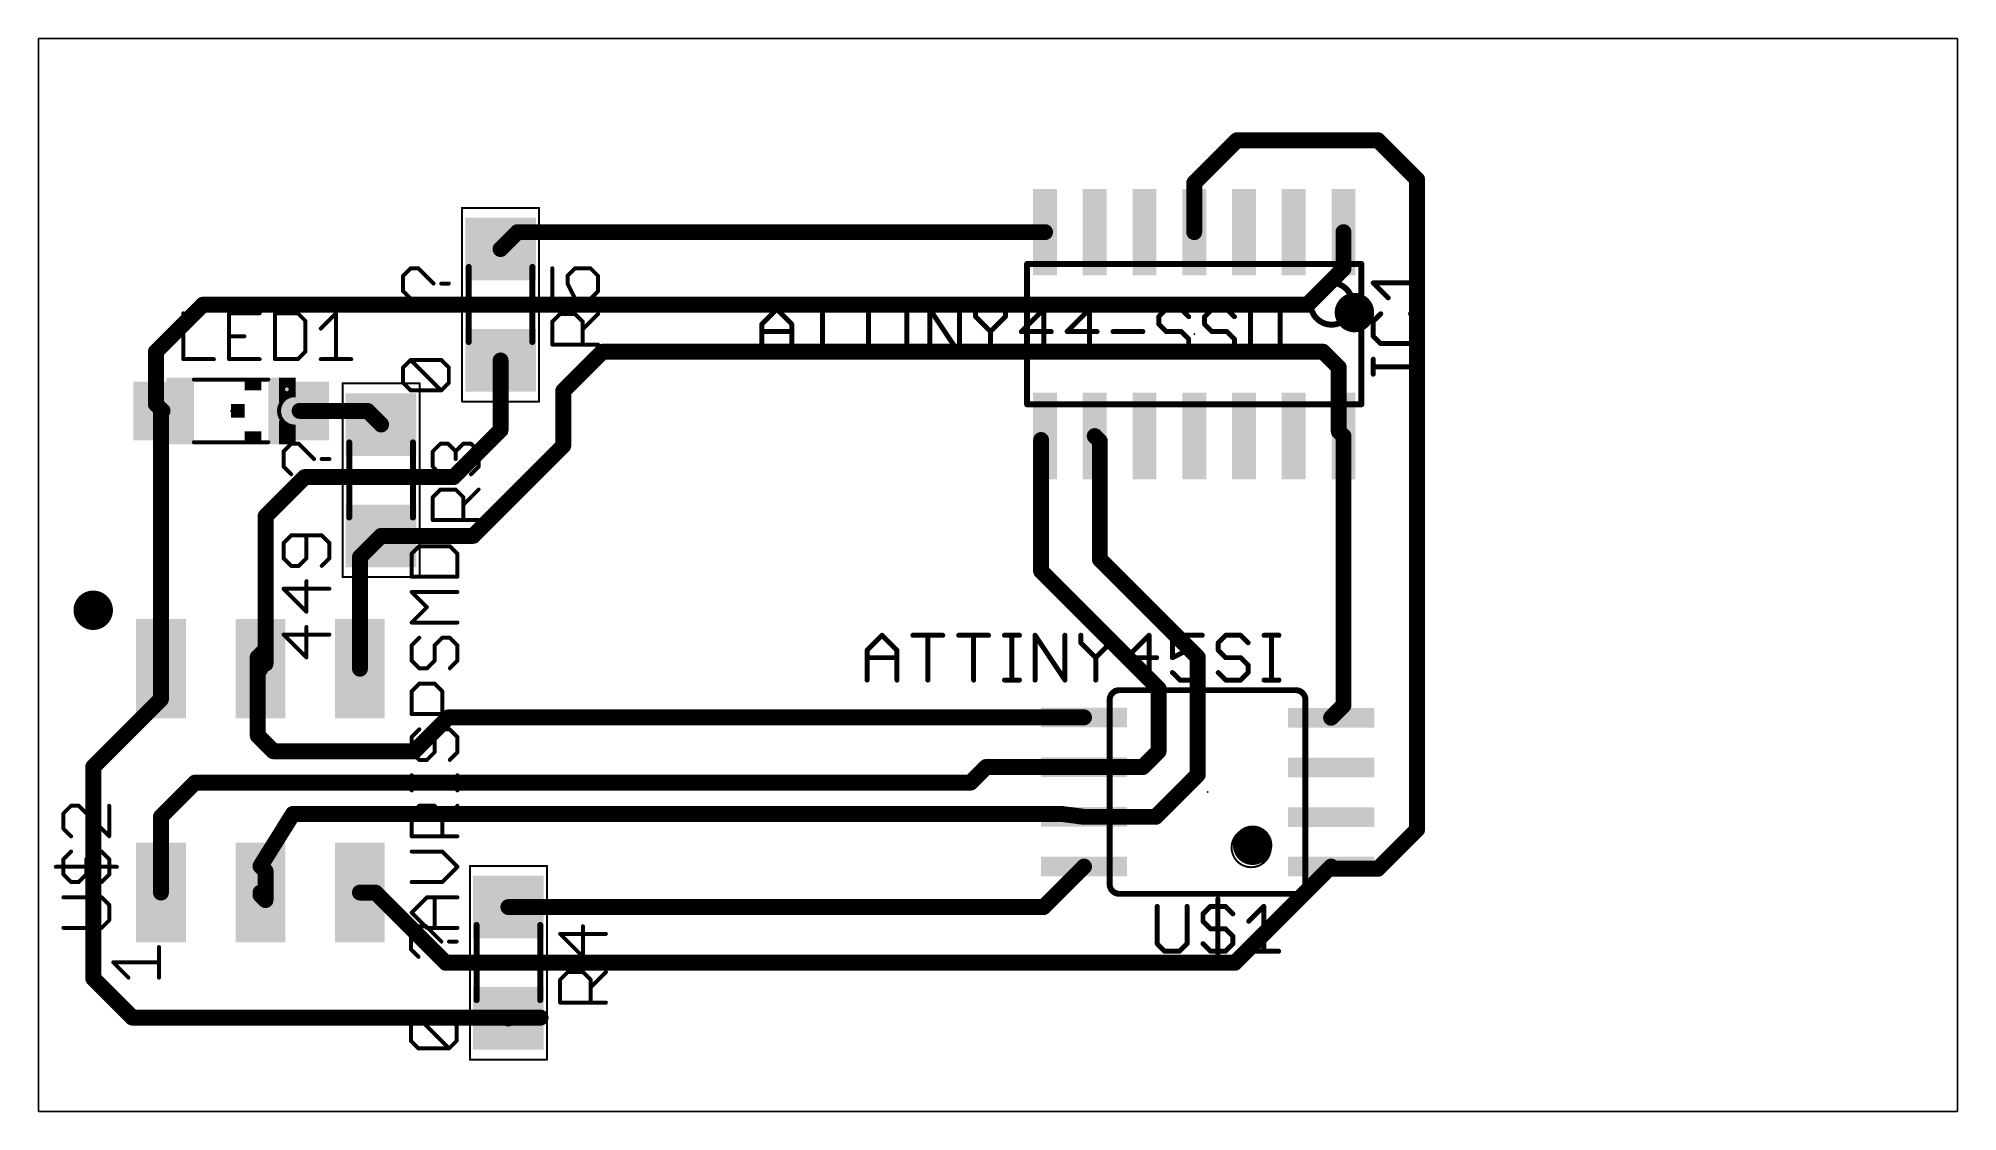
# Model space of a CAD drawing. Extents: x 0 to 49, y 0 to 27.4.
import ezdxf

# ---------------------------------------------------------------- set-up
doc = ezdxf.new("R2010")
doc.units = 0
for name, color, linetype in [('1', 22, 'CONTINUOUS'), ('18', 82, 'CONTINUOUS'), ('19', 53, 'CONTINUOUS'), ('20', 7, 'CONTINUOUS'), ('21', 253, 'CONTINUOUS'), ('23', 7, 'CONTINUOUS'), ('25', 253, 'CONTINUOUS'), ('27', 253, 'CONTINUOUS'), ('39', 22, 'CONTINUOUS'), ('51', 253, 'CONTINUOUS')]:
    doc.layers.add(name, color=color, linetype=linetype)

# ---------------------------------------------------------------- blocks, each defined once
blk = doc.blocks.new('RECT')
blk.add_solid([(-0.5, -0.5), (0.5, -0.5), (-0.5, 0.5), (0.5, 0.5)])
blk = doc.blocks.new('ROUNDV')
at = {"const_width": 0.5}
blk.add_lwpolyline([(0, -0.25, 1), (0, 0.25, 1), (0, -0.25)], format="xyb", dxfattribs=at)

msp = doc.modelspace()

# ---------------------------------------------------------------- linework, layer by layer
at = {"layer": '1', "const_width": 0.4064}
for points in [[(29.51, 23.71), (30.6, 24.8)], [(30.6, 24.8), (34.2, 24.8)], [(34.2, 24.8), (35.2, 23.8)], [(29.51, 22.4535), (29.51, 23.71)], [(35.2, 23.8), (35.2, 7.2)], [(12.2315, 22.4535), (11.8, 22.022)], [(12.2315, 22.4535), (25.7, 22.4535)], [(33.32, 22.4535), (33.32, 21.52)], [(33.32, 21.52), (32.4, 20.6)], [(4.2, 20.6), (3, 19.4)], [(32.4, 20.6), (4.2, 20.6)], [(3, 19.4), (3, 18.06)], [(13.4, 18.4), (14.4, 19.4)], [(14.4, 19.4), (32.8, 19.4)], [(32.8, 19.4), (33.2, 19)], [(11.8, 19.178), (11.8, 17.4)], [(33.2, 19), (33.2, 17.3665)], [(3, 18.06), (3.17, 17.89)], [(13.4, 17), (13.4, 18.4)], [(3.13, 17.85), (3.17, 17.89)], [(3.13, 11.3075), (3.13, 17.85)], [(6.67, 17.89), (8.402, 17.89)], [(8.402, 17.89), (8.75, 17.542)], [(11.8, 17.4), (10.6, 16.2)], [(11.098, 14.698), (13.4, 17)], [(25.6, 13.8), (25.6, 17.1465)], [(27.1, 17.1165), (26.97, 17.2465)], [(27.1, 14.1), (27.1, 17.1165)], [(33.2, 17.3665), (33.32, 17.2465)], [(33.32, 17.2465), (33.32, 10.371)], [(6.8, 16.2), (5.8, 15.2)], [(10.6, 16.2), (6.8, 16.2)], [(5.8, 15.2), (5.8, 11.6)], [(8.21, 14.158), (8.75, 14.698)], [(8.75, 14.698), (11.098, 14.698)], [(8.21, 11.3075), (8.21, 14.158)], [(29.6, 11.6), (27.1, 14.1)], [(28.6, 10.8), (25.6, 13.8)], [(5.6, 11.6), (5.8, 11.8)], [(5.6, 11.4), (5.6, 11.6)], [(5.67, 11.47), (5.8, 11.6)], [(5.8, 11.6), (5.8, 11.4375)], [(29.6, 8.6), (29.6, 11.6)], [(3.13, 11.3075), (3.13, 10.53)], [(5.67, 11.47), (5.6, 11.4)], [(5.6, 9.6), (5.6, 11.4)], [(5.67, 11.3075), (5.67, 11.47)], [(28.6, 9.2), (28.6, 10.8)], [(3.13, 10.53), (1.4, 8.8)], [(33.004, 10.055), (33.32, 10.371)], [(6, 9.2), (5.6, 9.6)], [(10.465, 10.065), (9.6, 9.2)], [(26.696, 10.065), (10.465, 10.065)], [(9.6, 9.2), (6, 9.2)], [(28.195, 8.795), (28.6, 9.2)], [(1.4, 8.8), (1.4, 3.4)], [(23.8, 8.4), (24.2, 8.8)], [(24.2, 8.8), (26.691, 8.8)], [(26.691, 8.8), (26.696, 8.795)], [(26.696, 8.795), (28.195, 8.795)], [(4, 8.4), (3.13, 7.53)], [(4, 8.4), (23.8, 8.4)], [(28.525, 7.525), (29.6, 8.6)], [(3.13, 7.53), (3.13, 5.5925)], [(5.67, 6.27), (6.5, 7.6)], [(6.5, 7.6), (26.121, 7.6)], [(26.121, 7.6), (26.696, 7.525)], [(26.696, 7.525), (28.525, 7.525)], [(35.2, 7.2), (34.2, 6.2)], [(5.8, 6.14), (5.67, 6.27)], [(25.663, 5.222), (26.696, 6.255)], [(30.549, 3.8), (33.004, 6.255)], [(33.059, 6.2), (33.004, 6.255)], [(34.2, 6.2), (33.059, 6.2)], [(5.8, 5.4), (5.8, 6.14)], [(5.67, 5.5925), (5.67, 5.53)], [(5.67, 5.53), (5.8, 5.4)], [(8.21, 5.5925), (8.6075, 5.5925)], [(8.6075, 5.5925), (10.4, 3.8)], [(12, 5.222), (25.663, 5.222)], [(10.4, 3.8), (30.549, 3.8)], [(1.4, 3.4), (2.4, 2.4)], [(2.4, 2.4), (12.022, 2.4)], [(12.022, 2.4), (12, 2.378)], [(12.822, 2.4), (12.022, 2.4)]]:
    msp.add_lwpolyline(points, dxfattribs=at)
at = {"layer": '1', "const_width": 0.2032}
for points in [[(30.6, 24.9016, 1), (30.6, 24.6984)], [(30.6718, 24.7282, 1), (30.5282, 24.8718)], [(34.2718, 24.8718, 1), (34.1282, 24.7282)], [(34.2, 24.6984, 1), (34.2, 24.9016)], [(29.6116, 23.71, 1), (29.4084, 23.71)], [(29.4382, 23.7818, 1), (29.5818, 23.6382)], [(35.3016, 23.8, 1), (35.0984, 23.8)], [(35.1282, 23.7282, 1), (35.2718, 23.8718)], [(12.2315, 22.5551, 1), (12.2315, 22.3519)], [(12.3033, 22.3817, 1), (12.1597, 22.5253)], [(25.7, 22.3519, 1), (25.7, 22.5551)], [(29.4084, 22.4535, 1), (29.6116, 22.4535)], [(33.4216, 22.4535, 1), (33.2184, 22.4535)], [(11.7282, 22.0938, 1), (11.8718, 21.9502)], [(33.2184, 21.52, 1), (33.4216, 21.52)], [(33.3918, 21.4482, 1), (33.2482, 21.5918)], [(4.2, 20.7016, 1), (4.2, 20.4984)], [(4.2718, 20.5282, 1), (4.1282, 20.6718)], [(32.3282, 20.6718, 1), (32.4718, 20.5282)], [(32.4, 20.4984, 1), (32.4, 20.7016)], [(3.1016, 19.4, 1), (2.8984, 19.4)], [(14.4, 19.5016, 1), (14.4, 19.2984)], [(14.4718, 19.3282, 1), (14.3282, 19.4718)], [(32.8718, 19.4718, 1), (32.7282, 19.3282)], [(32.8, 19.2984, 1), (32.8, 19.5016)], [(2.9282, 19.4718, 1), (3.0718, 19.3282)], [(11.9016, 19.178, 1), (11.6984, 19.178)], [(33.3016, 19, 1), (33.0984, 19)], [(33.1282, 18.9282, 1), (33.2718, 19.0718)], [(2.8984, 18.06, 1), (3.1016, 18.06)], [(3.0718, 18.1318, 1), (2.9282, 17.9882)], [(13.5016, 18.4, 1), (13.2984, 18.4)], [(13.3282, 18.4718, 1), (13.4718, 18.3282)], [(3.2316, 17.85, 1), (3.0284, 17.85)], [(3.0582, 17.9218, 1), (3.2018, 17.7782)], [(3.2418, 17.8182, 1), (3.0982, 17.9618)], [(3.0982, 17.8182, 1), (3.2418, 17.9618)], [(6.67, 17.9916, 1), (6.67, 17.7884)], [(8.4738, 17.9618, 1), (8.3302, 17.8182)], [(8.402, 17.7884, 1), (8.402, 17.9916)], [(8.6782, 17.4702, 1), (8.8218, 17.6138)], [(11.6984, 17.4, 1), (11.9016, 17.4)], [(11.8718, 17.3282, 1), (11.7282, 17.4718)], [(13.4718, 16.9282, 1), (13.3282, 17.0718)], [(25.7016, 17.1465, 1), (25.4984, 17.1465)], [(27.0418, 17.3183, 1), (26.8982, 17.1747)], [(27.2016, 17.1165, 1), (26.9984, 17.1165)], [(27.0282, 17.0447, 1), (27.1718, 17.1883)], [(33.0984, 17.3665, 1), (33.3016, 17.3665)], [(33.2718, 17.4383, 1), (33.1282, 17.2947)], [(33.4216, 17.2465, 1), (33.2184, 17.2465)], [(33.2482, 17.1747, 1), (33.3918, 17.3183)], [(13.2984, 17, 1), (13.5016, 17)], [(6.8, 16.3016, 1), (6.8, 16.0984)], [(6.8718, 16.1282, 1), (6.7282, 16.2718)], [(10.5282, 16.2718, 1), (10.6718, 16.1282)], [(10.6, 16.0984, 1), (10.6, 16.3016)], [(5.9016, 15.2, 1), (5.6984, 15.2)], [(5.7282, 15.2718, 1), (5.8718, 15.1282)], [(8.75, 14.7996, 1), (8.75, 14.5964)], [(8.8218, 14.6262, 1), (8.6782, 14.7698)], [(11.0262, 14.7698, 1), (11.1698, 14.6262)], [(11.098, 14.5964, 1), (11.098, 14.7996)], [(8.3116, 14.158, 1), (8.1084, 14.158)], [(8.1382, 14.2298, 1), (8.2818, 14.0862)], [(27.1718, 14.1718, 1), (27.0282, 14.0282)], [(25.4984, 13.8, 1), (25.7016, 13.8)], [(25.6718, 13.8718, 1), (25.5282, 13.7282)], [(26.9984, 14.1, 1), (27.2016, 14.1)], [(5.7016, 11.6, 1), (5.4984, 11.6)], [(5.5282, 11.6718, 1), (5.6718, 11.5282)], [(5.9016, 11.6, 1), (5.6984, 11.6)], [(5.8718, 11.7282, 1), (5.7282, 11.8718)], [(5.8718, 11.5282, 1), (5.7282, 11.6718)], [(29.7016, 11.6, 1), (29.4984, 11.6)], [(29.5282, 11.5282, 1), (29.6718, 11.6718)], [(3.2316, 11.3075, 1), (3.0284, 11.3075)], [(3.0284, 11.3075, 1), (3.2316, 11.3075)], [(5.7016, 11.4, 1), (5.4984, 11.4)], [(5.4984, 11.4, 1), (5.7016, 11.4)], [(5.5282, 11.4718, 1), (5.6718, 11.3282)], [(5.7716, 11.47, 1), (5.5684, 11.47)], [(5.5684, 11.3075, 1), (5.7716, 11.3075)], [(5.5982, 11.5418, 1), (5.7418, 11.3982)], [(5.7418, 11.3982, 1), (5.5982, 11.5418)], [(5.6984, 11.6, 1), (5.9016, 11.6)], [(5.6984, 11.4375, 1), (5.9016, 11.4375)], [(8.1084, 11.3075, 1), (8.3116, 11.3075)], [(28.7016, 10.8, 1), (28.4984, 10.8)], [(28.5282, 10.7282, 1), (28.6718, 10.8718)], [(3.0284, 10.53, 1), (3.2316, 10.53)], [(3.2018, 10.4582, 1), (3.0582, 10.6018)], [(33.2184, 10.371, 1), (33.4216, 10.371)], [(33.3918, 10.2992, 1), (33.2482, 10.4428)], [(5.6718, 9.6718, 1), (5.5282, 9.5282)], [(10.465, 10.1666, 1), (10.465, 9.9634)], [(10.5368, 9.9932, 1), (10.3932, 10.1368)], [(26.696, 9.9634, 1), (26.696, 10.1666)], [(32.9322, 10.1268, 1), (33.0758, 9.9832)], [(5.4984, 9.6, 1), (5.7016, 9.6)], [(6, 9.3016, 1), (6, 9.0984)], [(5.9282, 9.1282, 1), (6.0718, 9.2718)], [(9.5282, 9.2718, 1), (9.6718, 9.1282)], [(9.6, 9.0984, 1), (9.6, 9.3016)], [(28.6718, 9.1282, 1), (28.5282, 9.2718)], [(1.5016, 8.8, 1), (1.2984, 8.8)], [(1.3282, 8.8718, 1), (1.4718, 8.7282)], [(24.2, 8.9016, 1), (24.2, 8.6984)], [(24.2718, 8.7282, 1), (24.1282, 8.8718)], [(26.7628, 8.8718, 1), (26.6192, 8.7282)], [(26.696, 8.8966, 1), (26.696, 8.6934)], [(26.6242, 8.7232, 1), (26.7678, 8.8668)], [(26.691, 8.6984, 1), (26.691, 8.9016)], [(28.1232, 8.8668, 1), (28.2668, 8.7232)], [(28.195, 8.6934, 1), (28.195, 8.8966)], [(28.4984, 9.2, 1), (28.7016, 9.2)], [(4, 8.5016, 1), (4, 8.2984)], [(4.0718, 8.3282, 1), (3.9282, 8.4718)], [(23.7282, 8.4718, 1), (23.8718, 8.3282)], [(23.8, 8.2984, 1), (23.8, 8.5016)], [(29.4984, 8.6, 1), (29.7016, 8.6)], [(29.6718, 8.5282, 1), (29.5282, 8.6718)], [(3.2316, 7.53, 1), (3.0284, 7.53)], [(3.0582, 7.6018, 1), (3.2018, 7.4582)], [(6.5, 7.7016, 1), (6.5, 7.4984)], [(6.5862, 7.5462, 1), (6.4138, 7.6538)], [(26.1341, 7.7007, 1), (26.1079, 7.4993)], [(26.121, 7.4984, 1), (26.121, 7.7016)], [(26.696, 7.6266, 1), (26.696, 7.4234)], [(26.6829, 7.4243, 1), (26.7091, 7.6257)], [(28.4532, 7.5968, 1), (28.5968, 7.4532)], [(28.525, 7.4234, 1), (28.525, 7.6266)], [(35.2718, 7.1282, 1), (35.1282, 7.2718)], [(35.0984, 7.2, 1), (35.3016, 7.2)], [(5.5838, 6.3238, 1), (5.7562, 6.2162)], [(5.7418, 6.3418, 1), (5.5982, 6.1982)], [(26.7678, 6.1832, 1), (26.6242, 6.3268)], [(33.0758, 6.3268, 1), (32.9322, 6.1832)], [(33.0758, 6.1832, 1), (32.9322, 6.3268)], [(33.059, 6.3016, 1), (33.059, 6.0984)], [(32.9872, 6.1282, 1), (33.1308, 6.2718)], [(34.1282, 6.2718, 1), (34.2718, 6.1282)], [(34.2, 6.0984, 1), (34.2, 6.3016)], [(5.9016, 6.14, 1), (5.6984, 6.14)], [(5.7282, 6.0682, 1), (5.8718, 6.2118)], [(3.0284, 5.5925, 1), (3.2316, 5.5925)], [(5.7716, 5.5925, 1), (5.5684, 5.5925)], [(5.5684, 5.53, 1), (5.7716, 5.53)], [(5.7418, 5.6018, 1), (5.5982, 5.4582)], [(5.6984, 5.4, 1), (5.9016, 5.4)], [(5.7282, 5.3282, 1), (5.8718, 5.4718)], [(8.21, 5.6941, 1), (8.21, 5.4909)], [(8.6793, 5.6643, 1), (8.5357, 5.5207)], [(8.6075, 5.4909, 1), (8.6075, 5.6941)], [(12, 5.3236, 1), (12, 5.1204)], [(25.5912, 5.2938, 1), (25.7348, 5.1502)], [(25.663, 5.1204, 1), (25.663, 5.3236)], [(10.4, 3.9016, 1), (10.4, 3.6984)], [(10.3282, 3.7282, 1), (10.4718, 3.8718)], [(30.4772, 3.8718, 1), (30.6208, 3.7282)], [(30.549, 3.6984, 1), (30.549, 3.9016)], [(1.2984, 3.4, 1), (1.5016, 3.4)], [(1.4718, 3.4718, 1), (1.3282, 3.3282)], [(2.4, 2.5016, 1), (2.4, 2.2984)], [(2.3282, 2.3282, 1), (2.4718, 2.4718)], [(11.9282, 2.4498, 1), (12.0718, 2.3062)], [(12.022, 2.5016, 1), (12.022, 2.2984)], [(12.0938, 2.3282, 1), (11.9502, 2.4718)], [(12.022, 2.2984, 1), (12.022, 2.5016)], [(12.822, 2.2984, 1), (12.822, 2.5016)]]:
    msp.add_lwpolyline(points, format="xyb", dxfattribs=at)
at = {"layer": '19'}
msp.add_line((25.6, 17.1465), (25.7, 17.2465), dxfattribs=at)
at = {"layer": '20'}
for p, q in [((49, 27.4), (0, 27.4)), ((0, 27.4), (0, 0)), ((49, 0), (49, 27.4)), ((0, 0), (49, 0))]:
    msp.add_line(p, q, dxfattribs=at)
at = {"layer": '21', "const_width": 0.1524}
for points in [[(25.243, 21.641), (25.243, 18.059)], [(33.777, 18.059), (33.777, 21.641)], [(32.1, 10.76), (27.6, 10.76)], [(27.35, 10.37), (27.35, 10.52)], [(32.35, 10.36), (32.35, 10.49)], [(27.35, 9.11), (27.35, 9.75)], [(32.35, 9.75), (32.35, 9.1)], [(27.35, 7.84), (27.35, 8.48)], [(32.35, 8.48), (32.35, 7.83)], [(27.35, 6.57), (27.35, 7.21)], [(32.35, 7.21), (32.35, 6.57)], [(27.35, 5.95), (27.35, 5.82)], [(32.35, 5.95), (32.35, 5.82)], [(27.6, 5.56), (32.09, 5.56)]]:
    msp.add_lwpolyline(points, dxfattribs=at)
at = {"layer": '21'}
for points, const_width in [([(25.2811, 21.641, 1), (25.2049, 21.641)], 0.0762), ([(33.8151, 21.641, 1), (33.7389, 21.641)], 0.0762), ([(33.0152, 20.0913, 1), (33.0152, 21.1581, 1), (33.0152, 20.0913)], 0.1524), ([(25.2049, 18.059, 1), (25.2811, 18.059)], 0.0762), ([(33.7389, 18.059, 1), (33.8151, 18.059)], 0.0762), ([(27.6, 10.76, 0.4142), (27.35, 10.51)], 0.1524), ([(27.6, 10.7981, 1), (27.6, 10.7219)], 0.0762), ([(27.6, 10.7219, 1), (27.6, 10.7981)], 0.0762), ([(32.35, 10.51, 0.4142), (32.1, 10.76)], 0.1524), ([(32.1, 10.7219, 1), (32.1, 10.7981)], 0.0762), ([(27.3881, 10.52, 1), (27.3119, 10.52)], 0.0762), ([(27.3119, 10.51, 1), (27.3881, 10.51)], 0.0762), ([(27.3119, 10.37, 1), (27.3881, 10.37)], 0.0762), ([(32.3881, 10.49, 1), (32.3119, 10.49)], 0.0762), ([(32.3119, 10.36, 1), (32.3881, 10.36)], 0.0762), ([(27.3881, 9.75, 1), (27.3119, 9.75)], 0.0762), ([(32.3881, 9.75, 1), (32.3119, 9.75)], 0.0762), ([(27.3119, 9.11, 1), (27.3881, 9.11)], 0.0762), ([(32.3119, 9.1, 1), (32.3881, 9.1)], 0.0762), ([(27.3881, 8.48, 1), (27.3119, 8.48)], 0.0762), ([(32.3881, 8.48, 1), (32.3119, 8.48)], 0.0762), ([(27.3119, 7.84, 1), (27.3881, 7.84)], 0.0762), ([(32.3119, 7.83, 1), (32.3881, 7.83)], 0.0762), ([(27.3881, 7.21, 1), (27.3119, 7.21)], 0.0762), ([(30.965, 6.24, 1), (30.965, 7.24, 1), (30.965, 6.24)], 0.0508), ([(32.3881, 7.21, 1), (32.3119, 7.21)], 0.0762), ([(27.3119, 6.57, 1), (27.3881, 6.57)], 0.0762), ([(32.3119, 6.57, 1), (32.3881, 6.57)], 0.0762), ([(27.3881, 5.95, 1), (27.3119, 5.95)], 0.0762), ([(27.35, 5.81, 0.4142), (27.6, 5.56)], 0.1524), ([(32.1, 5.56, 0.4142), (32.35, 5.81)], 0.1524), ([(32.3881, 5.95, 1), (32.3119, 5.95)], 0.0762), ([(27.3119, 5.82, 1), (27.3881, 5.82)], 0.0762), ([(27.6, 5.5981, 1), (27.6, 5.5219)], 0.0762), ([(32.09, 5.5219, 1), (32.09, 5.5981)], 0.0762), ([(32.3119, 5.82, 1), (32.3881, 5.82)], 0.0762)]:
    msp.add_lwpolyline(points, format="xyb", dxfattribs=dict(at, const_width=const_width))
at = {"layer": '23'}
for p in [(11.8, 20.6), (29.51, 19.85), (4.92, 17.89), (8.75, 16.12), (5.67, 8.45), (29.85, 8.16), (12, 3.8)]:
    msp.add_point(p, dxfattribs=at)
at = {"layer": '25'}
for points, const_width in [([(13.1198, 21.531), (13.1198, 20.7514)], 0.1016), ([(13.5096, 21.3361), (13.7045, 21.531)], 0.1016), ([(13.7045, 21.531), (14.0943, 21.531)], 0.1016), ([(14.0943, 21.531), (14.2892, 21.3361)], 0.1016), ([(35.225, 20.7761), (35.225, 21.5387)], 0.127), ([(13.5096, 21.1412), (13.5096, 21.3361)], 0.1016), ([(13.7045, 20.7514), (13.5096, 21.1412)], 0.1016), ([(14.2892, 21.3361), (14.2892, 20.9463)], 0.1016), ([(34.4624, 20.7761), (34.081, 21.1574)], 0.127), ([(34.081, 21.1574), (35.225, 21.1574)], 0.127), ([(13.1198, 20.7514), (13.7045, 20.7514)], 0.1016), ([(14.2892, 20.9463), (14.0943, 20.7514)], 0.1016), ([(3.7008, 20.3802), (3.7008, 19.2108)], 0.1016), ([(5.6498, 20.3802), (4.8702, 20.3802)], 0.1016), ([(4.8702, 20.3802), (4.8702, 19.2108)], 0.1016), ([(6.0396, 20.3802), (6.0396, 19.2108)], 0.1016), ([(6.6243, 20.3802), (6.0396, 20.3802)], 0.1016), ([(6.8192, 20.1853), (6.6243, 20.3802)], 0.1016), ([(6.8192, 19.4057), (6.8192, 20.1853)], 0.1016), ([(7.209, 19.9904), (7.5988, 20.3802)], 0.1016), ([(7.5988, 20.3802), (7.5988, 19.2108)], 0.1016), ([(13.1198, 20.1667), (13.3147, 20.3616)], 0.1016), ([(13.1198, 19.582), (13.1198, 20.1667)], 0.1016), ([(13.3147, 20.3616), (13.7045, 20.3616)], 0.1016), ([(13.7045, 20.3616), (13.8994, 20.1667)], 0.1016), ([(13.8994, 19.9718), (14.2892, 20.3616)], 0.1016), ([(13.8994, 20.1667), (13.8994, 19.582)], 0.1016), ([(34.2717, 20.3694), (34.081, 20.1787)], 0.127), ([(34.081, 20.1787), (34.081, 19.7974)], 0.127), ([(35.225, 20.1787), (35.0343, 20.3694)], 0.127), ([(35.225, 19.7974), (35.225, 20.1787)], 0.127), ([(4.8702, 19.7955), (5.26, 19.7955)], 0.1016), ([(14.2892, 19.582), (13.1198, 19.582)], 0.1016), ([(34.081, 19.7974), (34.2717, 19.6067)], 0.127), ([(34.2717, 19.6067), (35.0343, 19.6067)], 0.127), ([(35.0343, 19.6067), (35.225, 19.7974)], 0.127), ([(3.7008, 19.2108), (4.4804, 19.2108)], 0.1016), ([(4.8702, 19.2108), (5.6498, 19.2108)], 0.1016), ([(6.0396, 19.2108), (6.6243, 19.2108)], 0.1016), ([(6.6243, 19.2108), (6.8192, 19.4057)], 0.1016), ([(7.209, 19.2108), (7.9886, 19.2108)], 0.1016), ([(34.081, 18.8271), (34.081, 19.2084)], 0.127), ([(35.225, 18.8271), (35.225, 19.2084)], 0.127), ([(35.225, 19.0178), (34.081, 19.0178)], 0.127), ([(10.0698, 16.8561), (10.2647, 17.051)], 0.1016), ([(10.0698, 16.4663), (10.0698, 16.8561)], 0.1016), ([(10.2647, 17.051), (10.4596, 17.051)], 0.1016), ([(10.4596, 17.051), (10.6545, 16.8561)], 0.1016), ([(10.6545, 16.8561), (10.8494, 17.051)], 0.1016), ([(10.6545, 16.8561), (10.6545, 16.6612)], 0.1016), ([(10.8494, 17.051), (11.0443, 17.051)], 0.1016), ([(11.0443, 17.051), (11.2392, 16.8561)], 0.1016), ([(11.2392, 16.8561), (11.2392, 16.4663)], 0.1016), ([(10.2647, 16.2714), (10.0698, 16.4663)], 0.1016), ([(11.2392, 16.4663), (11.0443, 16.2714)], 0.1016), ([(10.0698, 15.6867), (10.2647, 15.8816)], 0.1016), ([(10.0698, 15.102), (10.0698, 15.6867)], 0.1016), ([(10.2647, 15.8816), (10.6545, 15.8816)], 0.1016), ([(10.6545, 15.8816), (10.8494, 15.6867)], 0.1016), ([(10.8494, 15.4918), (11.2392, 15.8816)], 0.1016), ([(10.8494, 15.6867), (10.8494, 15.102)], 0.1016), ([(11.2392, 15.102), (10.0698, 15.102)], 0.1016), ([(0.8347, 7.8092), (0.6398, 7.6143)], 0.1016), ([(1.0296, 7.8092), (0.8347, 7.8092)], 0.1016), ([(1.8092, 7.0296), (1.0296, 7.8092)], 0.1016), ([(1.8092, 7.8092), (1.8092, 7.0296)], 0.1016), ([(0.6398, 7.6143), (0.6398, 7.2245)], 0.1016), ([(0.6398, 7.2245), (0.8347, 7.0296)], 0.1016), ([(0.6398, 6.4449), (0.8347, 6.6398)], 0.1016), ([(0.6398, 6.0551), (0.6398, 6.4449)], 0.1016), ([(1.4194, 6.6398), (1.2245, 6.4449)], 0.1016), ([(1.2245, 6.4449), (1.2245, 6.0551)], 0.1016), ([(1.6143, 6.6398), (1.4194, 6.6398)], 0.1016), ([(1.8092, 6.4449), (1.6143, 6.6398)], 0.1016), ([(1.8092, 6.0551), (1.8092, 6.4449)], 0.1016), ([(0.4449, 6.25), (2.0041, 6.25)], 0.1016), ([(0.8347, 5.8602), (0.6398, 6.0551)], 0.1016), ([(1.0296, 5.8602), (0.8347, 5.8602)], 0.1016), ([(1.2245, 6.0551), (1.0296, 5.8602)], 0.1016), ([(1.6143, 5.8602), (1.8092, 6.0551)], 0.1016), ([(1.6143, 5.4704), (0.6398, 5.4704)], 0.1016), ([(1.8092, 5.2755), (1.6143, 5.4704)], 0.1016), ([(30.115, 5.4306), (30.115, 3.9053)], 0.127), ([(1.6143, 4.6908), (1.8092, 4.8857)], 0.1016), ([(1.8092, 4.8857), (1.8092, 5.2755)], 0.1016), ([(28.5643, 5.24), (28.5643, 4.2867)], 0.127), ([(29.327, 4.2867), (29.327, 5.24)], 0.127), ([(29.7337, 5.0493), (29.9244, 5.24)], 0.127), ([(29.7337, 4.8586), (29.7337, 5.0493)], 0.127), ([(29.9244, 4.668), (29.7337, 4.8586)], 0.127), ([(29.9244, 5.24), (30.3057, 5.24)], 0.127), ([(30.3057, 5.24), (30.4964, 5.0493)], 0.127), ([(30.9031, 4.8586), (31.2844, 5.24)], 0.127), ([(31.2844, 5.24), (31.2844, 4.096)], 0.127), ([(0.6398, 4.6908), (1.6143, 4.6908)], 0.1016), ([(14.4892, 4.5361), (13.3198, 4.5361)], 0.1016), ([(13.3198, 4.5361), (13.9045, 3.9514)], 0.1016), ([(13.9045, 3.9514), (13.9045, 4.731)], 0.1016), ([(30.3057, 4.668), (29.9244, 4.668)], 0.127), ([(30.4964, 4.4773), (30.3057, 4.668)], 0.127), ([(30.4964, 4.2867), (30.4964, 4.4773)], 0.127), ([(28.5643, 4.2867), (28.755, 4.096)], 0.127), ([(28.755, 4.096), (29.1363, 4.096)], 0.127), ([(29.1363, 4.096), (29.327, 4.2867)], 0.127), ([(29.7337, 4.2867), (29.9244, 4.096)], 0.127), ([(29.9244, 4.096), (30.3057, 4.096)], 0.127), ([(30.3057, 4.096), (30.4964, 4.2867)], 0.127), ([(30.9031, 4.096), (31.6657, 4.096)], 0.127), ([(13.3198, 3.3667), (13.5147, 3.5616)], 0.1016), ([(13.5147, 3.5616), (13.9045, 3.5616)], 0.1016), ([(13.9045, 3.5616), (14.0994, 3.3667)], 0.1016), ([(14.0994, 3.1718), (14.4892, 3.5616)], 0.1016), ([(13.3198, 2.782), (13.3198, 3.3667)], 0.1016), ([(14.0994, 3.3667), (14.0994, 2.782)], 0.1016), ([(14.4892, 2.782), (13.3198, 2.782)], 0.1016)]:
    msp.add_lwpolyline(points, dxfattribs=dict(at, const_width=const_width))
for points, const_width in [([(13.1452, 21.531, 1), (13.0944, 21.531)], 0.0508), ([(13.7045, 21.5564, 1), (13.7045, 21.5056)], 0.0508), ([(13.7225, 21.513, 1), (13.6865, 21.549)], 0.0508), ([(14.1123, 21.549, 1), (14.0763, 21.513)], 0.0508), ([(14.0943, 21.5056, 1), (14.0943, 21.5564)], 0.0508), ([(35.2568, 21.5387, 1), (35.1932, 21.5387)], 0.0635), ([(13.4916, 21.3541, 1), (13.5276, 21.3181)], 0.0508), ([(13.535, 21.3361, 1), (13.4842, 21.3361)], 0.0508), ([(13.5323, 21.1526, 1), (13.4869, 21.1298)], 0.0508), ([(13.4842, 21.1412, 1), (13.535, 21.1412)], 0.0508), ([(14.3146, 21.3361, 1), (14.2638, 21.3361)], 0.0508), ([(14.2712, 21.3181, 1), (14.3072, 21.3541)], 0.0508), ([(34.081, 21.1892, 1), (34.081, 21.1257)], 0.0635), ([(34.1035, 21.1799, 1), (34.0586, 21.135)], 0.0635), ([(35.225, 21.1257, 1), (35.225, 21.1892)], 0.0635), ([(13.1198, 20.7768, 1), (13.1198, 20.726)], 0.0508), ([(13.0944, 20.7514, 1), (13.1452, 20.7514)], 0.0508), ([(13.6818, 20.74, 1), (13.7272, 20.7628)], 0.0508), ([(13.7045, 20.726, 1), (13.7045, 20.7768)], 0.0508), ([(14.0763, 20.7694, 1), (14.1123, 20.7334)], 0.0508), ([(14.2638, 20.9463, 1), (14.3146, 20.9463)], 0.0508), ([(14.3072, 20.9283, 1), (14.2712, 20.9643)], 0.0508), ([(34.4399, 20.7536, 1), (34.4848, 20.7985)], 0.0635), ([(35.1932, 20.7761, 1), (35.2568, 20.7761)], 0.0635), ([(3.7262, 20.3802, 1), (3.6754, 20.3802)], 0.0508), ([(4.8702, 20.4056, 1), (4.8702, 20.3548)], 0.0508), ([(4.8956, 20.3802, 1), (4.8448, 20.3802)], 0.0508), ([(5.6498, 20.3548, 1), (5.6498, 20.4056)], 0.0508), ([(6.065, 20.3802, 1), (6.0142, 20.3802)], 0.0508), ([(6.0396, 20.4056, 1), (6.0396, 20.3548)], 0.0508), ([(6.6423, 20.3982, 1), (6.6063, 20.3622)], 0.0508), ([(6.6243, 20.3548, 1), (6.6243, 20.4056)], 0.0508), ([(6.8446, 20.1853, 1), (6.7938, 20.1853)], 0.0508), ([(6.8012, 20.1673, 1), (6.8372, 20.2033)], 0.0508), ([(7.6242, 20.3802, 1), (7.5734, 20.3802)], 0.0508), ([(7.6167, 20.3622, 1), (7.5808, 20.3982)], 0.0508), ([(13.1018, 20.1847, 1), (13.1378, 20.1487)], 0.0508), ([(13.1452, 20.1667, 1), (13.0944, 20.1667)], 0.0508), ([(13.3147, 20.387, 1), (13.3147, 20.3362)], 0.0508), ([(13.3327, 20.3436, 1), (13.2967, 20.3796)], 0.0508), ([(13.7225, 20.3796, 1), (13.6865, 20.3436)], 0.0508), ([(13.7045, 20.3362, 1), (13.7045, 20.387)], 0.0508), ([(13.9248, 20.1667, 1), (13.874, 20.1667)], 0.0508), ([(13.8814, 20.1487, 1), (13.9174, 20.1847)], 0.0508), ([(14.3072, 20.3436, 1), (14.2712, 20.3796)], 0.0508), ([(34.1128, 20.1787, 1), (34.0493, 20.1787)], 0.0635), ([(34.0586, 20.2011, 1), (34.1035, 20.1562)], 0.0635), ([(34.2941, 20.3469, 1), (34.2492, 20.3918)], 0.0635), ([(35.0568, 20.3918, 1), (35.0119, 20.3469)], 0.0635), ([(35.2568, 20.1787, 1), (35.1932, 20.1787)], 0.0635), ([(35.2025, 20.1562, 1), (35.2475, 20.2011)], 0.0635), ([(4.8702, 19.8209, 1), (4.8702, 19.7701)], 0.0508), ([(5.26, 19.7701, 1), (5.26, 19.8209)], 0.0508), ([(7.191, 20.0084, 1), (7.227, 19.9724)], 0.0508), ([(13.1198, 19.6074, 1), (13.1198, 19.5566)], 0.0508), ([(13.0944, 19.582, 1), (13.1452, 19.582)], 0.0508), ([(13.8814, 19.9898, 1), (13.9174, 19.9538)], 0.0508), ([(13.874, 19.582, 1), (13.9248, 19.582)], 0.0508), ([(14.2892, 19.5566, 1), (14.2892, 19.6074)], 0.0508), ([(34.0493, 19.7974, 1), (34.1128, 19.7974)], 0.0635), ([(34.1035, 19.8198, 1), (34.0586, 19.7749)], 0.0635), ([(34.2717, 19.6384, 1), (34.2717, 19.575)], 0.0635), ([(34.2492, 19.5842, 1), (34.2941, 19.6292)], 0.0635), ([(35.0119, 19.6292, 1), (35.0568, 19.5842)], 0.0635), ([(35.0343, 19.575, 1), (35.0343, 19.6384)], 0.0635), ([(35.1932, 19.7974, 1), (35.2568, 19.7974)], 0.0635), ([(35.2475, 19.7749, 1), (35.2025, 19.8198)], 0.0635), ([(3.7008, 19.2362, 1), (3.7008, 19.1854)], 0.0508), ([(3.6754, 19.2108, 1), (3.7262, 19.2108)], 0.0508), ([(4.4804, 19.1854, 1), (4.4804, 19.2362)], 0.0508), ([(4.8702, 19.2362, 1), (4.8702, 19.1854)], 0.0508), ([(4.8448, 19.2108, 1), (4.8956, 19.2108)], 0.0508), ([(5.6498, 19.1854, 1), (5.6498, 19.2362)], 0.0508), ([(6.0396, 19.2362, 1), (6.0396, 19.1854)], 0.0508), ([(6.0142, 19.2108, 1), (6.065, 19.2108)], 0.0508), ([(6.6063, 19.2288, 1), (6.6423, 19.1928)], 0.0508), ([(6.6243, 19.1854, 1), (6.6243, 19.2362)], 0.0508), ([(6.7938, 19.4057, 1), (6.8446, 19.4057)], 0.0508), ([(6.8372, 19.3877, 1), (6.8012, 19.4237)], 0.0508), ([(7.209, 19.2362, 1), (7.209, 19.1854)], 0.0508), ([(7.5734, 19.2108, 1), (7.6242, 19.2108)], 0.0508), ([(7.9886, 19.1854, 1), (7.9886, 19.2362)], 0.0508), ([(34.1128, 19.2084, 1), (34.0493, 19.2084)], 0.0635), ([(35.2568, 19.2084, 1), (35.1932, 19.2084)], 0.0635), ([(34.081, 19.0495, 1), (34.081, 18.986)], 0.0635), ([(34.0493, 18.8271, 1), (34.1128, 18.8271)], 0.0635), ([(35.1932, 18.8271, 1), (35.2568, 18.8271)], 0.0635), ([(35.225, 18.986, 1), (35.225, 19.0495)], 0.0635), ([(10.0518, 16.8741, 1), (10.0878, 16.8381)], 0.0508), ([(10.0952, 16.8561, 1), (10.0444, 16.8561)], 0.0508), ([(10.2647, 17.0764, 1), (10.2647, 17.0256)], 0.0508), ([(10.2827, 17.033, 1), (10.2467, 17.069)], 0.0508), ([(10.4776, 17.069, 1), (10.4416, 17.033)], 0.0508), ([(10.4596, 17.0256, 1), (10.4596, 17.0764)], 0.0508), ([(10.6365, 16.8741, 1), (10.6725, 16.8381)], 0.0508), ([(10.6799, 16.8561, 1), (10.6291, 16.8561)], 0.0508), ([(10.6291, 16.6612, 1), (10.6799, 16.6612)], 0.0508), ([(10.6365, 16.8381, 1), (10.6725, 16.8741)], 0.0508), ([(10.8494, 17.0764, 1), (10.8494, 17.0256)], 0.0508), ([(10.8674, 17.033, 1), (10.8314, 17.069)], 0.0508), ([(11.0623, 17.069, 1), (11.0263, 17.033)], 0.0508), ([(11.0443, 17.0256, 1), (11.0443, 17.0764)], 0.0508), ([(11.2646, 16.8561, 1), (11.2138, 16.8561)], 0.0508), ([(11.2212, 16.8381, 1), (11.2572, 16.8741)], 0.0508), ([(10.0878, 16.4843, 1), (10.0518, 16.4483)], 0.0508), ([(10.0444, 16.4663, 1), (10.0952, 16.4663)], 0.0508), ([(10.2467, 16.2534, 1), (10.2827, 16.2894)], 0.0508), ([(11.0263, 16.2894, 1), (11.0623, 16.2534)], 0.0508), ([(11.2138, 16.4663, 1), (11.2646, 16.4663)], 0.0508), ([(11.2572, 16.4483, 1), (11.2212, 16.4843)], 0.0508), ([(10.0518, 15.7047, 1), (10.0878, 15.6687)], 0.0508), ([(10.0952, 15.6867, 1), (10.0444, 15.6867)], 0.0508), ([(10.2647, 15.907, 1), (10.2647, 15.8562)], 0.0508), ([(10.2827, 15.8636, 1), (10.2467, 15.8996)], 0.0508), ([(10.6725, 15.8996, 1), (10.6365, 15.8636)], 0.0508), ([(10.6545, 15.8562, 1), (10.6545, 15.907)], 0.0508), ([(10.8748, 15.6867, 1), (10.824, 15.6867)], 0.0508), ([(10.8314, 15.6687, 1), (10.8674, 15.7047)], 0.0508), ([(11.2572, 15.8636, 1), (11.2212, 15.8996)], 0.0508), ([(10.8314, 15.5098, 1), (10.8674, 15.4738)], 0.0508), ([(10.0698, 15.1274, 1), (10.0698, 15.0766)], 0.0508), ([(10.0444, 15.102, 1), (10.0952, 15.102)], 0.0508), ([(10.824, 15.102, 1), (10.8748, 15.102)], 0.0508), ([(11.2392, 15.0766, 1), (11.2392, 15.1274)], 0.0508), ([(0.8347, 7.8346, 1), (0.8347, 7.7838)], 0.0508), ([(0.8527, 7.7912, 1), (0.8167, 7.8272)], 0.0508), ([(1.0476, 7.8272, 1), (1.0116, 7.7912)], 0.0508), ([(1.0296, 7.7838, 1), (1.0296, 7.8346)], 0.0508), ([(1.8346, 7.8092, 1), (1.7838, 7.8092)], 0.0508), ([(0.6218, 7.6323, 1), (0.6578, 7.5963)], 0.0508), ([(0.6652, 7.6143, 1), (0.6144, 7.6143)], 0.0508), ([(0.6578, 7.2425, 1), (0.6218, 7.2065)], 0.0508), ([(0.6144, 7.2245, 1), (0.6652, 7.2245)], 0.0508), ([(0.8167, 7.0116, 1), (0.8527, 7.0476)], 0.0508), ([(1.7838, 7.0296, 1), (1.8346, 7.0296)], 0.0508), ([(1.7912, 7.0116, 1), (1.8272, 7.0476)], 0.0508), ([(0.6218, 6.4629, 1), (0.6578, 6.4269)], 0.0508), ([(0.6652, 6.4449, 1), (0.6144, 6.4449)], 0.0508), ([(0.8527, 6.6218, 1), (0.8167, 6.6578)], 0.0508), ([(1.2065, 6.4629, 1), (1.2425, 6.4269)], 0.0508), ([(1.2499, 6.4449, 1), (1.1991, 6.4449)], 0.0508), ([(1.4194, 6.6652, 1), (1.4194, 6.6144)], 0.0508), ([(1.4374, 6.6218, 1), (1.4014, 6.6578)], 0.0508), ([(1.6323, 6.6578, 1), (1.5963, 6.6218)], 0.0508), ([(1.6143, 6.6144, 1), (1.6143, 6.6652)], 0.0508), ([(1.8346, 6.4449, 1), (1.7838, 6.4449)], 0.0508), ([(1.7912, 6.4269, 1), (1.8272, 6.4629)], 0.0508), ([(0.4449, 6.2754, 1), (0.4449, 6.2246)], 0.0508), ([(0.6578, 6.0731, 1), (0.6218, 6.0371)], 0.0508), ([(0.6144, 6.0551, 1), (0.6652, 6.0551)], 0.0508), ([(0.8347, 5.8856, 1), (0.8347, 5.8348)], 0.0508), ([(0.8167, 5.8422, 1), (0.8527, 5.8782)], 0.0508), ([(1.0116, 5.8782, 1), (1.0476, 5.8422)], 0.0508), ([(1.0296, 5.8348, 1), (1.0296, 5.8856)], 0.0508), ([(1.1991, 6.0551, 1), (1.2499, 6.0551)], 0.0508), ([(1.2425, 6.0371, 1), (1.2065, 6.0731)], 0.0508), ([(1.5963, 5.8782, 1), (1.6323, 5.8422)], 0.0508), ([(1.7838, 6.0551, 1), (1.8346, 6.0551)], 0.0508), ([(1.8272, 6.0371, 1), (1.7912, 6.0731)], 0.0508), ([(2.0041, 6.2246, 1), (2.0041, 6.2754)], 0.0508), ([(0.6398, 5.4958, 1), (0.6398, 5.445)], 0.0508), ([(1.6323, 5.4884, 1), (1.5963, 5.4524)], 0.0508), ([(1.6143, 5.445, 1), (1.6143, 5.4958)], 0.0508), ([(30.1468, 5.4306, 1), (30.0833, 5.4306)], 0.0635), ([(1.8346, 5.2755, 1), (1.7838, 5.2755)], 0.0508), ([(1.7838, 4.8857, 1), (1.8346, 4.8857)], 0.0508), ([(1.7912, 5.2575, 1), (1.8272, 5.2935)], 0.0508), ([(1.8272, 4.8677, 1), (1.7912, 4.9037)], 0.0508), ([(28.5961, 5.24, 1), (28.5326, 5.24)], 0.0635), ([(29.3587, 5.24, 1), (29.2952, 5.24)], 0.0635), ([(29.7112, 5.0718, 1), (29.7562, 5.0269)], 0.0635), ([(29.7562, 4.8811, 1), (29.7112, 4.8362)], 0.0635), ([(29.7655, 5.0493, 1), (29.702, 5.0493)], 0.0635), ([(29.9244, 5.2717, 1), (29.9244, 5.2082)], 0.0635), ([(29.9468, 5.2175, 1), (29.9019, 5.2624)], 0.0635), ([(30.3281, 5.2624, 1), (30.2832, 5.2175)], 0.0635), ([(30.3057, 5.2082, 1), (30.3057, 5.2717)], 0.0635), ([(30.4739, 5.0269, 1), (30.5188, 5.0718)], 0.0635), ([(30.8806, 4.8811, 1), (30.9255, 4.8362)], 0.0635), ([(31.3162, 5.24, 1), (31.2527, 5.24)], 0.0635), ([(31.3069, 5.2175, 1), (31.262, 5.2624)], 0.0635), ([(0.6398, 4.7162, 1), (0.6398, 4.6654)], 0.0508), ([(1.5963, 4.7088, 1), (1.6323, 4.6728)], 0.0508), ([(1.6143, 4.6654, 1), (1.6143, 4.7162)], 0.0508), ([(13.3378, 4.5541, 1), (13.3018, 4.5181)], 0.0508), ([(13.3198, 4.5615, 1), (13.3198, 4.5107)], 0.0508), ([(13.9299, 4.731, 1), (13.8791, 4.731)], 0.0508), ([(14.4892, 4.5107, 1), (14.4892, 4.5615)], 0.0508), ([(29.702, 4.8586, 1), (29.7655, 4.8586)], 0.0635), ([(29.9244, 4.6997, 1), (29.9244, 4.6362)], 0.0635), ([(29.9019, 4.6455, 1), (29.9468, 4.6904)], 0.0635), ([(30.3281, 4.6904, 1), (30.2832, 4.6455)], 0.0635), ([(30.3057, 4.6362, 1), (30.3057, 4.6997)], 0.0635), ([(30.5281, 4.4773, 1), (30.4646, 4.4773)], 0.0635), ([(30.4739, 4.4549, 1), (30.5188, 4.4998)], 0.0635), ([(13.8791, 3.9514, 1), (13.9299, 3.9514)], 0.0508), ([(13.8865, 3.9334, 1), (13.9225, 3.9694)], 0.0508), ([(28.5326, 4.2867, 1), (28.5961, 4.2867)], 0.0635), ([(28.5868, 4.3091, 1), (28.5419, 4.2642)], 0.0635), ([(28.755, 4.1277, 1), (28.755, 4.0643)], 0.0635), ([(28.7325, 4.0735, 1), (28.7774, 4.1185)], 0.0635), ([(29.1138, 4.1185, 1), (29.1587, 4.0735)], 0.0635), ([(29.1363, 4.0643, 1), (29.1363, 4.1277)], 0.0635), ([(29.2952, 4.2867, 1), (29.3587, 4.2867)], 0.0635), ([(29.3494, 4.2642, 1), (29.3045, 4.3091)], 0.0635), ([(29.7562, 4.3091, 1), (29.7112, 4.2642)], 0.0635), ([(29.9244, 4.1277, 1), (29.9244, 4.0643)], 0.0635), ([(29.9019, 4.0735, 1), (29.9468, 4.1185)], 0.0635), ([(30.0833, 3.9053, 1), (30.1468, 3.9053)], 0.0635), ([(30.2832, 4.1185, 1), (30.3281, 4.0735)], 0.0635), ([(30.3057, 4.0643, 1), (30.3057, 4.1277)], 0.0635), ([(30.4646, 4.2867, 1), (30.5281, 4.2867)], 0.0635), ([(30.5188, 4.2642, 1), (30.4739, 4.3091)], 0.0635), ([(30.9031, 4.1277, 1), (30.9031, 4.0643)], 0.0635), ([(31.2527, 4.096, 1), (31.3162, 4.096)], 0.0635), ([(31.6657, 4.0643, 1), (31.6657, 4.1277)], 0.0635), ([(13.5147, 3.587, 1), (13.5147, 3.5362)], 0.0508), ([(13.5327, 3.5436, 1), (13.4967, 3.5796)], 0.0508), ([(13.9225, 3.5796, 1), (13.8865, 3.5436)], 0.0508), ([(13.9045, 3.5362, 1), (13.9045, 3.587)], 0.0508), ([(14.5072, 3.5436, 1), (14.4712, 3.5796)], 0.0508), ([(13.3018, 3.3847, 1), (13.3378, 3.3487)], 0.0508), ([(13.3452, 3.3667, 1), (13.2944, 3.3667)], 0.0508), ([(14.0814, 3.1898, 1), (14.1174, 3.1538)], 0.0508), ([(14.1248, 3.3667, 1), (14.074, 3.3667)], 0.0508), ([(14.0814, 3.3487, 1), (14.1174, 3.3847)], 0.0508), ([(13.3198, 2.8074, 1), (13.3198, 2.7566)], 0.0508), ([(13.2944, 2.782, 1), (13.3452, 2.782)], 0.0508), ([(14.074, 2.782, 1), (14.1248, 2.782)], 0.0508), ([(14.4892, 2.7566, 1), (14.4892, 2.8074)], 0.0508)]:
    msp.add_lwpolyline(points, format="xyb", dxfattribs=dict(at, const_width=const_width))
at = {"layer": '27'}
for points, const_width in [([(9.3098, 21.3361), (9.5047, 21.531)], 0.1016), ([(9.5047, 21.531), (9.6996, 21.531)], 0.1016), ([(9.6996, 21.531), (10.0894, 21.1412)], 0.1016), ([(9.3098, 20.9463), (9.3098, 21.3361)], 0.1016), ([(10.2843, 21.1412), (10.4792, 21.1412)], 0.1016), ([(9.5047, 20.7514), (9.3098, 20.9463)], 0.1016), ([(18.4705, 20.1046), (18.8518, 20.486)], 0.127), ([(18.4705, 19.342), (18.4705, 20.1046)], 0.127), ([(18.8518, 20.486), (19.2332, 20.1046)], 0.127), ([(19.2332, 20.1046), (19.2332, 19.342)], 0.127), ([(19.6399, 20.486), (20.4026, 20.486)], 0.127), ([(20.0212, 19.342), (20.0212, 20.486)], 0.127), ([(20.8093, 20.486), (21.572, 20.486)], 0.127), ([(21.1906, 19.342), (21.1906, 20.486)], 0.127), ([(21.9787, 20.486), (22.36, 20.486)], 0.127), ([(22.1694, 19.342), (22.1694, 20.486)], 0.127), ([(22.7583, 19.342), (22.7583, 20.486)], 0.127), ([(22.7583, 20.486), (23.5209, 19.342)], 0.127), ([(23.5209, 19.342), (23.5209, 20.486)], 0.127), ([(23.9277, 20.486), (23.9277, 20.2953)], 0.127), ([(23.9277, 20.2953), (24.309, 19.914)], 0.127), ([(24.309, 19.914), (24.6903, 20.2953)], 0.127), ([(24.6903, 20.2953), (24.6903, 20.486)], 0.127), ([(25.6691, 20.486), (25.0971, 19.914)], 0.127), ([(25.6691, 19.342), (25.6691, 20.486)], 0.127), ([(26.8385, 20.486), (26.2665, 19.914)], 0.127), ([(26.8385, 19.342), (26.8385, 20.486)], 0.127), ([(28.7959, 20.486), (28.6053, 20.2953)], 0.127), ([(28.6053, 20.2953), (28.6053, 20.1046)], 0.127), ([(28.6053, 20.1046), (28.7959, 19.914)], 0.127), ([(29.1773, 20.486), (28.7959, 20.486)], 0.127), ([(29.3679, 20.2953), (29.1773, 20.486)], 0.127), ([(29.9653, 20.486), (29.7747, 20.2953)], 0.127), ([(29.7747, 20.2953), (29.7747, 20.1046)], 0.127), ([(29.7747, 20.1046), (29.9653, 19.914)], 0.127), ([(30.3467, 20.486), (29.9653, 20.486)], 0.127), ([(30.5373, 20.2953), (30.3467, 20.486)], 0.127), ([(30.9441, 20.486), (30.9441, 19.5327)], 0.127), ([(31.7067, 19.5327), (31.7067, 20.486)], 0.127), ([(18.4705, 19.914), (19.2332, 19.914)], 0.127), ([(24.309, 19.914), (24.309, 19.342)], 0.127), ([(25.0971, 19.914), (25.8597, 19.914)], 0.127), ([(26.2665, 19.914), (27.0291, 19.914)], 0.127), ([(27.4359, 19.914), (28.1985, 19.914)], 0.127), ([(28.7959, 19.914), (29.1773, 19.914)], 0.127), ([(29.1773, 19.914), (29.3679, 19.7233)], 0.127), ([(29.3679, 19.7233), (29.3679, 19.5327)], 0.127), ([(29.9653, 19.914), (30.3467, 19.914)], 0.127), ([(30.3467, 19.914), (30.5373, 19.7233)], 0.127), ([(30.5373, 19.7233), (30.5373, 19.5327)], 0.127), ([(9.3098, 18.9973), (9.5047, 19.1922)], 0.1016), ([(9.5047, 19.1922), (10.2843, 19.1922)], 0.1016), ([(10.2843, 18.4126), (9.5047, 19.1922)], 0.1016), ([(10.2843, 19.1922), (10.4792, 18.9973)], 0.1016), ([(21.9787, 19.342), (22.36, 19.342)], 0.127), ([(28.7959, 19.342), (28.6053, 19.5327)], 0.127), ([(29.1773, 19.342), (28.7959, 19.342)], 0.127), ([(29.3679, 19.5327), (29.1773, 19.342)], 0.127), ([(29.9653, 19.342), (29.7747, 19.5327)], 0.127), ([(30.3467, 19.342), (29.9653, 19.342)], 0.127), ([(30.5373, 19.5327), (30.3467, 19.342)], 0.127), ([(30.9441, 19.5327), (31.1347, 19.342)], 0.127), ([(31.1347, 19.342), (31.5161, 19.342)], 0.127), ([(31.5161, 19.342), (31.7067, 19.5327)], 0.127), ([(9.3098, 18.6075), (9.3098, 18.9973)], 0.1016), ([(9.5047, 18.4126), (9.3098, 18.6075)], 0.1016), ([(10.4792, 18.6075), (10.2843, 18.4126)], 0.1016), ([(10.4792, 18.9973), (10.4792, 18.6075)], 0.1016), ([(10.2843, 18.4126), (9.5047, 18.4126)], 0.1016), ([(6.2598, 16.8561), (6.4547, 17.051)], 0.1016), ([(6.2598, 16.4663), (6.2598, 16.8561)], 0.1016), ([(6.4547, 17.051), (6.6496, 17.051)], 0.1016), ([(6.6496, 17.051), (7.0394, 16.6612)], 0.1016), ([(7.2343, 16.6612), (7.4292, 16.6612)], 0.1016), ([(6.4547, 16.2714), (6.2598, 16.4663)], 0.1016), ([(6.4547, 14.7122), (6.2598, 14.5173)], 0.1016), ([(7.2343, 14.7122), (6.4547, 14.7122)], 0.1016), ([(6.8445, 14.1275), (6.8445, 14.7122)], 0.1016), ([(7.4292, 14.5173), (7.2343, 14.7122)], 0.1016), ([(6.2598, 14.5173), (6.2598, 14.1275)], 0.1016), ([(7.4292, 14.1275), (7.4292, 14.5173)], 0.1016), ([(9.7247, 14.4358), (9.5298, 14.2409)], 0.1016), ([(9.5298, 14.2409), (9.5298, 13.6562)], 0.1016), ([(10.5043, 14.4358), (9.7247, 14.4358)], 0.1016), ([(10.6992, 14.2409), (10.5043, 14.4358)], 0.1016), ([(10.6992, 13.6562), (10.6992, 14.2409)], 0.1016), ([(6.2598, 14.1275), (6.4547, 13.9326)], 0.1016), ([(6.4547, 13.9326), (6.6496, 13.9326)], 0.1016), ([(6.6496, 13.9326), (6.8445, 14.1275)], 0.1016), ([(7.2343, 13.9326), (7.4292, 14.1275)], 0.1016), ([(7.4292, 13.3479), (6.2598, 13.3479)], 0.1016), ([(6.2598, 13.3479), (6.8445, 12.7632)], 0.1016), ([(6.8445, 12.7632), (6.8445, 13.5428)], 0.1016), ([(9.5298, 13.6562), (10.6992, 13.6562)], 0.1016), ([(9.9196, 12.8766), (9.5298, 13.2664)], 0.1016), ([(9.5298, 13.2664), (10.6992, 13.2664)], 0.1016), ([(9.5298, 12.4868), (9.9196, 12.8766)], 0.1016), ([(6.8445, 11.5938), (6.8445, 12.3734)], 0.1016), ([(10.6992, 12.4868), (9.5298, 12.4868)], 0.1016), ([(7.4292, 12.1785), (6.2598, 12.1785)], 0.1016), ([(6.2598, 12.1785), (6.8445, 11.5938)], 0.1016), ([(9.7247, 12.097), (9.5298, 11.9021)], 0.1016), ([(9.5298, 11.9021), (9.5298, 11.5123)], 0.1016), ([(10.1145, 11.9021), (10.3094, 12.097)], 0.1016), ([(10.1145, 11.5123), (10.1145, 11.9021)], 0.1016), ([(10.3094, 12.097), (10.5043, 12.097)], 0.1016), ([(10.5043, 12.097), (10.6992, 11.9021)], 0.1016), ([(10.6992, 11.9021), (10.6992, 11.5123)], 0.1016), ([(21.1581, 11.7802), (21.5394, 12.1615)], 0.127), ([(21.1581, 11.0175), (21.1581, 11.7802)], 0.127), ([(21.5394, 12.1615), (21.9208, 11.7802)], 0.127), ([(21.9208, 11.7802), (21.9208, 11.0175)], 0.127), ([(22.3275, 12.1615), (23.0902, 12.1615)], 0.127), ([(22.7088, 11.0175), (22.7088, 12.1615)], 0.127), ([(23.4969, 12.1615), (24.2596, 12.1615)], 0.127), ([(23.8782, 11.0175), (23.8782, 12.1615)], 0.127), ([(24.6663, 12.1615), (25.0476, 12.1615)], 0.127), ([(24.857, 11.0175), (24.857, 12.1615)], 0.127), ([(25.4459, 11.0175), (25.4459, 12.1615)], 0.127), ([(25.4459, 12.1615), (26.2085, 11.0175)], 0.127), ([(26.2085, 11.0175), (26.2085, 12.1615)], 0.127), ([(26.6153, 12.1615), (26.6153, 11.9708)], 0.127), ([(26.6153, 11.9708), (26.9966, 11.5895)], 0.127), ([(26.9966, 11.5895), (27.3779, 11.9708)], 0.127), ([(27.3779, 11.9708), (27.3779, 12.1615)], 0.127), ([(28.3567, 12.1615), (27.7847, 11.5895)], 0.127), ([(28.3567, 11.0175), (28.3567, 12.1615)], 0.127), ([(29.7167, 12.1615), (28.9541, 12.1615)], 0.127), ([(28.9541, 12.1615), (28.9541, 11.5895)], 0.127), ([(28.9541, 11.5895), (29.3354, 11.7802)], 0.127), ([(29.3354, 11.7802), (29.5261, 11.7802)], 0.127), ([(29.5261, 11.7802), (29.7167, 11.5895)], 0.127), ([(30.3141, 12.1615), (30.1235, 11.9708)], 0.127), ([(30.1235, 11.9708), (30.1235, 11.7802)], 0.127), ([(30.1235, 11.7802), (30.3141, 11.5895)], 0.127), ([(30.6955, 12.1615), (30.3141, 12.1615)], 0.127), ([(30.8861, 11.9708), (30.6955, 12.1615)], 0.127), ([(31.2929, 12.1615), (31.6742, 12.1615)], 0.127), ([(31.4835, 11.0175), (31.4835, 12.1615)], 0.127), ([(9.5298, 11.5123), (9.7247, 11.3174)], 0.1016), ([(9.7247, 11.3174), (9.9196, 11.3174)], 0.1016), ([(9.9196, 11.3174), (10.1145, 11.5123)], 0.1016), ([(10.6992, 11.5123), (10.5043, 11.3174)], 0.1016), ([(21.1581, 11.5895), (21.9208, 11.5895)], 0.127), ([(26.9966, 11.5895), (26.9966, 11.0175)], 0.127), ([(27.7847, 11.5895), (28.5473, 11.5895)], 0.127), ([(29.1447, 11.0175), (28.9541, 11.2082)], 0.127), ([(29.7167, 11.2082), (29.5261, 11.0175)], 0.127), ([(29.7167, 11.5895), (29.7167, 11.2082)], 0.127), ([(30.3141, 11.0175), (30.1235, 11.2082)], 0.127), ([(30.3141, 11.5895), (30.6955, 11.5895)], 0.127), ([(30.6955, 11.5895), (30.8861, 11.3988)], 0.127), ([(30.8861, 11.2082), (30.6955, 11.0175)], 0.127), ([(30.8861, 11.3988), (30.8861, 11.2082)], 0.127), ([(9.5298, 10.7327), (9.7247, 10.9276)], 0.1016), ([(9.5298, 10.148), (9.5298, 10.7327)], 0.1016), ([(9.7247, 10.9276), (10.1145, 10.9276)], 0.1016), ([(10.1145, 10.9276), (10.3094, 10.7327)], 0.1016), ([(10.3094, 10.7327), (10.3094, 10.148)], 0.1016), ([(24.6663, 11.0175), (25.0476, 11.0175)], 0.127), ([(29.5261, 11.0175), (29.1447, 11.0175)], 0.127), ([(30.6955, 11.0175), (30.3141, 11.0175)], 0.127), ([(31.2929, 11.0175), (31.6742, 11.0175)], 0.127), ([(10.6992, 10.148), (9.5298, 10.148)], 0.1016), ([(9.7247, 9.7582), (9.5298, 9.5633)], 0.1016), ([(10.1145, 9.5633), (10.3094, 9.7582)], 0.1016), ([(10.3094, 9.7582), (10.5043, 9.7582)], 0.1016), ([(10.5043, 9.7582), (10.6992, 9.5633)], 0.1016), ([(9.5298, 9.5633), (9.5298, 9.1735)], 0.1016), ([(10.1145, 9.1735), (10.1145, 9.5633)], 0.1016), ([(10.6992, 9.5633), (10.6992, 9.1735)], 0.1016), ([(9.5298, 9.1735), (9.7247, 8.9786)], 0.1016), ([(9.7247, 8.9786), (9.9196, 8.9786)], 0.1016), ([(9.9196, 8.9786), (10.1145, 9.1735)], 0.1016), ([(10.6992, 9.1735), (10.5043, 8.9786)], 0.1016), ([(9.5298, 8.199), (9.5298, 8.5888)], 0.1016), ([(10.6992, 8.3939), (9.5298, 8.3939)], 0.1016), ([(10.6992, 8.199), (10.6992, 8.5888)], 0.1016), ([(9.5298, 7.6143), (9.7247, 7.8092)], 0.1016), ([(9.7247, 7.8092), (10.1145, 7.8092)], 0.1016), ([(10.1145, 7.8092), (10.3094, 7.6143)], 0.1016), ([(10.3094, 7.4194), (10.6992, 7.8092)], 0.1016), ([(9.5298, 7.0296), (9.5298, 7.6143)], 0.1016), ([(10.3094, 7.6143), (10.3094, 7.0296)], 0.1016), ([(10.6992, 7.0296), (9.5298, 7.0296)], 0.1016), ([(10.3094, 6.6398), (9.5298, 6.6398)], 0.1016), ([(10.6992, 6.25), (10.3094, 6.6398)], 0.1016), ([(9.5298, 5.8602), (10.3094, 5.8602)], 0.1016), ([(10.3094, 5.8602), (10.6992, 6.25)], 0.1016), ([(9.5298, 5.0806), (9.9196, 5.4704)], 0.1016), ([(9.9196, 5.4704), (10.6992, 5.4704)], 0.1016), ([(10.1145, 4.6908), (10.1145, 5.4704)], 0.1016), ([(9.9196, 4.6908), (9.5298, 5.0806)], 0.1016), ([(9.5098, 4.5361), (9.7047, 4.731)], 0.1016), ([(9.5098, 4.1463), (9.5098, 4.5361)], 0.1016), ([(9.7047, 4.731), (9.8996, 4.731)], 0.1016), ([(9.8996, 4.731), (10.2894, 4.3412)], 0.1016), ([(10.6992, 4.6908), (9.9196, 4.6908)], 0.1016), ([(3.0792, 3.4208), (3.0792, 4.2004)], 0.1016), ([(9.7047, 3.9514), (9.5098, 4.1463)], 0.1016), ([(10.4843, 4.3412), (10.6792, 4.3412)], 0.1016), ([(2.2996, 3.4208), (1.9098, 3.8106)], 0.1016), ([(1.9098, 3.8106), (3.0792, 3.8106)], 0.1016), ([(9.5098, 2.1973), (9.7047, 2.3922)], 0.1016), ([(9.5098, 1.8075), (9.5098, 2.1973)], 0.1016), ([(9.7047, 2.3922), (10.4843, 2.3922)], 0.1016), ([(10.4843, 1.6126), (9.7047, 2.3922)], 0.1016), ([(10.4843, 2.3922), (10.6792, 2.1973)], 0.1016), ([(10.6792, 2.1973), (10.6792, 1.8075)], 0.1016), ([(9.7047, 1.6126), (9.5098, 1.8075)], 0.1016), ([(10.4843, 1.6126), (9.7047, 1.6126)], 0.1016), ([(10.6792, 1.8075), (10.4843, 1.6126)], 0.1016)]:
    msp.add_lwpolyline(points, dxfattribs=dict(at, const_width=const_width))
for points, const_width in [([(9.5047, 21.5564, 1), (9.5047, 21.5056)], 0.0508), ([(9.5227, 21.513, 1), (9.4867, 21.549)], 0.0508), ([(9.7176, 21.549, 1), (9.6816, 21.513)], 0.0508), ([(9.6996, 21.5056, 1), (9.6996, 21.5564)], 0.0508), ([(9.2918, 21.3541, 1), (9.3278, 21.3181)], 0.0508), ([(9.3352, 21.3361, 1), (9.2844, 21.3361)], 0.0508), ([(10.0714, 21.1232, 1), (10.1074, 21.1592)], 0.0508), ([(10.2843, 21.1666, 1), (10.2843, 21.1158)], 0.0508), ([(10.4792, 21.1158, 1), (10.4792, 21.1666)], 0.0508), ([(9.3278, 20.9643, 1), (9.2918, 20.9283)], 0.0508), ([(9.2844, 20.9463, 1), (9.3352, 20.9463)], 0.0508), ([(9.4867, 20.7334, 1), (9.5227, 20.7694)], 0.0508), ([(18.5023, 20.1046, 1), (18.4388, 20.1046)], 0.0635), ([(18.4481, 20.1271, 1), (18.493, 20.0822)], 0.0635), ([(18.8743, 20.5084, 1), (18.8294, 20.4635)], 0.0635), ([(18.8743, 20.4635, 1), (18.8294, 20.5084)], 0.0635), ([(19.2649, 20.1046, 1), (19.2014, 20.1046)], 0.0635), ([(19.2107, 20.0822, 1), (19.2556, 20.1271)], 0.0635), ([(19.6399, 20.5177, 1), (19.6399, 20.4542)], 0.0635), ([(20.053, 20.486, 1), (19.9895, 20.486)], 0.0635), ([(20.4026, 20.4542, 1), (20.4026, 20.5177)], 0.0635), ([(20.8093, 20.5177, 1), (20.8093, 20.4542)], 0.0635), ([(21.2224, 20.486, 1), (21.1589, 20.486)], 0.0635), ([(21.572, 20.4542, 1), (21.572, 20.5177)], 0.0635), ([(21.9787, 20.5177, 1), (21.9787, 20.4542)], 0.0635), ([(22.2011, 20.486, 1), (22.1376, 20.486)], 0.0635), ([(22.36, 20.4542, 1), (22.36, 20.5177)], 0.0635), ([(22.79, 20.486, 1), (22.7265, 20.486)], 0.0635), ([(22.7847, 20.5036, 1), (22.7319, 20.4684)], 0.0635), ([(23.5527, 20.486, 1), (23.4892, 20.486)], 0.0635), ([(23.9594, 20.486, 1), (23.8959, 20.486)], 0.0635), ([(23.9501, 20.3178, 1), (23.9052, 20.2729)], 0.0635), ([(23.8959, 20.2953, 1), (23.9594, 20.2953)], 0.0635), ([(24.7221, 20.486, 1), (24.6586, 20.486)], 0.0635), ([(24.6586, 20.2953, 1), (24.7221, 20.2953)], 0.0635), ([(24.7128, 20.2729, 1), (24.6679, 20.3178)], 0.0635), ([(25.7008, 20.486, 1), (25.6373, 20.486)], 0.0635), ([(25.6915, 20.4635, 1), (25.6466, 20.5084)], 0.0635), ([(26.8702, 20.486, 1), (26.8067, 20.486)], 0.0635), ([(26.8609, 20.4635, 1), (26.816, 20.5084)], 0.0635), ([(28.637, 20.2953, 1), (28.5735, 20.2953)], 0.0635), ([(28.5735, 20.1046, 1), (28.637, 20.1046)], 0.0635), ([(28.5828, 20.3178, 1), (28.6277, 20.2729)], 0.0635), ([(28.6277, 20.1271, 1), (28.5828, 20.0822)], 0.0635), ([(28.7959, 20.5177, 1), (28.7959, 20.4542)], 0.0635), ([(28.8184, 20.4635, 1), (28.7735, 20.5084)], 0.0635), ([(29.1997, 20.5084, 1), (29.1548, 20.4635)], 0.0635), ([(29.1773, 20.4542, 1), (29.1773, 20.5177)], 0.0635), ([(29.3455, 20.2729, 1), (29.3904, 20.3178)], 0.0635), ([(29.8064, 20.2953, 1), (29.7429, 20.2953)], 0.0635), ([(29.7429, 20.1046, 1), (29.8064, 20.1046)], 0.0635), ([(29.7522, 20.3178, 1), (29.7971, 20.2729)], 0.0635), ([(29.7971, 20.1271, 1), (29.7522, 20.0822)], 0.0635), ([(29.9653, 20.5177, 1), (29.9653, 20.4542)], 0.0635), ([(29.9878, 20.4635, 1), (29.9429, 20.5084)], 0.0635), ([(30.3691, 20.5084, 1), (30.3242, 20.4635)], 0.0635), ([(30.3467, 20.4542, 1), (30.3467, 20.5177)], 0.0635), ([(30.5149, 20.2729, 1), (30.5598, 20.3178)], 0.0635), ([(30.9758, 20.486, 1), (30.9123, 20.486)], 0.0635), ([(31.7385, 20.486, 1), (31.675, 20.486)], 0.0635), ([(18.4705, 19.9457, 1), (18.4705, 19.8822)], 0.0635), ([(19.2332, 19.8822, 1), (19.2332, 19.9457)], 0.0635), ([(24.3408, 19.914, 1), (24.2773, 19.914)], 0.0635), ([(24.2866, 19.9364, 1), (24.3315, 19.8915)], 0.0635), ([(24.2866, 19.8915, 1), (24.3315, 19.9364)], 0.0635), ([(25.0971, 19.9457, 1), (25.0971, 19.8822)], 0.0635), ([(25.0746, 19.9364, 1), (25.1195, 19.8915)], 0.0635), ([(25.8597, 19.8822, 1), (25.8597, 19.9457)], 0.0635), ([(26.2665, 19.9457, 1), (26.2665, 19.8822)], 0.0635), ([(26.244, 19.9364, 1), (26.2889, 19.8915)], 0.0635), ([(27.0291, 19.8822, 1), (27.0291, 19.9457)], 0.0635), ([(27.4359, 19.9457, 1), (27.4359, 19.8822)], 0.0635), ([(28.1985, 19.8822, 1), (28.1985, 19.9457)], 0.0635), ([(28.7959, 19.9457, 1), (28.7959, 19.8822)], 0.0635), ([(28.7735, 19.8915, 1), (28.8184, 19.9364)], 0.0635), ([(29.1997, 19.9364, 1), (29.1548, 19.8915)], 0.0635), ([(29.1773, 19.8822, 1), (29.1773, 19.9457)], 0.0635), ([(29.3997, 19.7233, 1), (29.3362, 19.7233)], 0.0635), ([(29.3455, 19.7009, 1), (29.3904, 19.7458)], 0.0635), ([(29.9653, 19.9457, 1), (29.9653, 19.8822)], 0.0635), ([(29.9429, 19.8915, 1), (29.9878, 19.9364)], 0.0635), ([(30.3691, 19.9364, 1), (30.3242, 19.8915)], 0.0635), ([(30.3467, 19.8822, 1), (30.3467, 19.9457)], 0.0635), ([(30.5691, 19.7233, 1), (30.5056, 19.7233)], 0.0635), ([(30.5149, 19.7009, 1), (30.5598, 19.7458)], 0.0635), ([(9.5227, 19.2102, 1), (9.4867, 19.1742)], 0.0508), ([(9.5047, 19.2176, 1), (9.5047, 19.1668)], 0.0508), ([(9.5227, 19.1742, 1), (9.4867, 19.2102)], 0.0508), ([(10.3023, 19.2102, 1), (10.2663, 19.1742)], 0.0508), ([(10.2843, 19.1668, 1), (10.2843, 19.2176)], 0.0508), ([(18.4388, 19.342, 1), (18.5023, 19.342)], 0.0635), ([(19.2014, 19.342, 1), (19.2649, 19.342)], 0.0635), ([(19.9895, 19.342, 1), (20.053, 19.342)], 0.0635), ([(21.1589, 19.342, 1), (21.2224, 19.342)], 0.0635), ([(21.9787, 19.3738, 1), (21.9787, 19.3103)], 0.0635), ([(22.1376, 19.342, 1), (22.2011, 19.342)], 0.0635), ([(22.36, 19.3103, 1), (22.36, 19.3738)], 0.0635), ([(22.7265, 19.342, 1), (22.79, 19.342)], 0.0635), ([(23.4892, 19.342, 1), (23.5527, 19.342)], 0.0635), ([(23.4945, 19.3244, 1), (23.5474, 19.3596)], 0.0635), ([(24.2773, 19.342, 1), (24.3408, 19.342)], 0.0635), ([(25.6373, 19.342, 1), (25.7008, 19.342)], 0.0635), ([(26.8067, 19.342, 1), (26.8702, 19.342)], 0.0635), ([(28.6277, 19.5551, 1), (28.5828, 19.5102)], 0.0635), ([(28.7959, 19.3738, 1), (28.7959, 19.3103)], 0.0635), ([(28.7735, 19.3195, 1), (28.8184, 19.3645)], 0.0635), ([(29.1548, 19.3645, 1), (29.1997, 19.3195)], 0.0635), ([(29.1773, 19.3103, 1), (29.1773, 19.3738)], 0.0635), ([(29.3362, 19.5327, 1), (29.3997, 19.5327)], 0.0635), ([(29.3904, 19.5102, 1), (29.3455, 19.5551)], 0.0635), ([(29.7971, 19.5551, 1), (29.7522, 19.5102)], 0.0635), ([(29.9653, 19.3738, 1), (29.9653, 19.3103)], 0.0635), ([(29.9429, 19.3195, 1), (29.9878, 19.3645)], 0.0635), ([(30.3242, 19.3645, 1), (30.3691, 19.3195)], 0.0635), ([(30.3467, 19.3103, 1), (30.3467, 19.3738)], 0.0635), ([(30.5056, 19.5327, 1), (30.5691, 19.5327)], 0.0635), ([(30.5598, 19.5102, 1), (30.5149, 19.5551)], 0.0635), ([(30.9123, 19.5327, 1), (30.9758, 19.5327)], 0.0635), ([(30.9665, 19.5551, 1), (30.9216, 19.5102)], 0.0635), ([(31.1347, 19.3738, 1), (31.1347, 19.3103)], 0.0635), ([(31.1123, 19.3195, 1), (31.1572, 19.3645)], 0.0635), ([(31.4936, 19.3645, 1), (31.5385, 19.3195)], 0.0635), ([(31.5161, 19.3103, 1), (31.5161, 19.3738)], 0.0635), ([(31.675, 19.5327, 1), (31.7385, 19.5327)], 0.0635), ([(31.7292, 19.5102, 1), (31.6843, 19.5551)], 0.0635), ([(9.2918, 19.0153, 1), (9.3278, 18.9793)], 0.0508), ([(9.3278, 18.6255, 1), (9.2918, 18.5895)], 0.0508), ([(9.3352, 18.9973, 1), (9.2844, 18.9973)], 0.0508), ([(9.2844, 18.6075, 1), (9.3352, 18.6075)], 0.0508), ([(10.5046, 18.9973, 1), (10.4538, 18.9973)], 0.0508), ([(10.4538, 18.6075, 1), (10.5046, 18.6075)], 0.0508), ([(10.4612, 18.9793, 1), (10.4972, 19.0153)], 0.0508), ([(10.4972, 18.5895, 1), (10.4612, 18.6255)], 0.0508), ([(9.5047, 18.438, 1), (9.5047, 18.3872)], 0.0508), ([(9.4867, 18.3946, 1), (9.5227, 18.4306)], 0.0508), ([(10.2663, 18.4306, 1), (10.3023, 18.3946)], 0.0508), ([(10.2663, 18.3946, 1), (10.3023, 18.4306)], 0.0508), ([(10.2843, 18.3872, 1), (10.2843, 18.438)], 0.0508), ([(6.2852, 16.8561, 1), (6.2344, 16.8561)], 0.0508), ([(6.2418, 16.874, 1), (6.2778, 16.8381)], 0.0508), ([(6.4547, 17.0764, 1), (6.4547, 17.0256)], 0.0508), ([(6.4727, 17.033, 1), (6.4367, 17.0689)], 0.0508), ([(6.6676, 17.0689, 1), (6.6316, 17.033)], 0.0508), ([(6.6496, 17.0256, 1), (6.6496, 17.0764)], 0.0508), ([(7.0214, 16.6432, 1), (7.0574, 16.6791)], 0.0508), ([(7.2343, 16.6866, 1), (7.2343, 16.6358)], 0.0508), ([(7.4292, 16.6358, 1), (7.4292, 16.6866)], 0.0508), ([(6.2778, 16.4842, 1), (6.2418, 16.4483)], 0.0508), ([(6.2344, 16.4663, 1), (6.2852, 16.4663)], 0.0508), ([(6.4367, 16.2534, 1), (6.4727, 16.2894)], 0.0508), ([(6.4547, 14.7376, 1), (6.4547, 14.6868)], 0.0508), ([(6.4727, 14.6942, 1), (6.4367, 14.7302)], 0.0508), ([(6.8699, 14.7122, 1), (6.8191, 14.7122)], 0.0508), ([(7.2523, 14.7302, 1), (7.2163, 14.6942)], 0.0508), ([(7.2343, 14.6868, 1), (7.2343, 14.7376)], 0.0508), ([(6.2418, 14.5353, 1), (6.2778, 14.4993)], 0.0508), ([(6.2852, 14.5173, 1), (6.2344, 14.5173)], 0.0508), ([(7.4546, 14.5173, 1), (7.4038, 14.5173)], 0.0508), ([(7.4112, 14.4993, 1), (7.4472, 14.5353)], 0.0508), ([(9.5552, 14.2409, 1), (9.5044, 14.2409)], 0.0508), ([(9.5118, 14.2588, 1), (9.5478, 14.2229)], 0.0508), ([(9.7247, 14.4612, 1), (9.7247, 14.4104)], 0.0508), ([(9.7427, 14.4178, 1), (9.7067, 14.4537)], 0.0508), ([(10.5223, 14.4537, 1), (10.4863, 14.4178)], 0.0508), ([(10.5043, 14.4104, 1), (10.5043, 14.4612)], 0.0508), ([(10.7246, 14.2409, 1), (10.6738, 14.2409)], 0.0508), ([(10.6812, 14.2229, 1), (10.7172, 14.2588)], 0.0508), ([(6.2778, 14.1455, 1), (6.2418, 14.1095)], 0.0508), ([(6.2344, 14.1275, 1), (6.2852, 14.1275)], 0.0508), ([(6.4547, 13.958, 1), (6.4547, 13.9072)], 0.0508), ([(6.4367, 13.9146, 1), (6.4727, 13.9506)], 0.0508), ([(6.6316, 13.9506, 1), (6.6676, 13.9146)], 0.0508), ([(6.6496, 13.9072, 1), (6.6496, 13.958)], 0.0508), ([(6.8191, 14.1275, 1), (6.8699, 14.1275)], 0.0508), ([(6.8625, 14.1095, 1), (6.8265, 14.1455)], 0.0508), ([(7.2163, 13.9506, 1), (7.2523, 13.9146)], 0.0508), ([(7.4038, 14.1275, 1), (7.4546, 14.1275)], 0.0508), ([(7.4472, 14.1095, 1), (7.4112, 14.1455)], 0.0508), ([(6.2778, 13.3659, 1), (6.2418, 13.3299)], 0.0508), ([(6.2598, 13.3733, 1), (6.2598, 13.3225)], 0.0508), ([(6.8699, 13.5428, 1), (6.8191, 13.5428)], 0.0508), ([(7.4292, 13.3225, 1), (7.4292, 13.3733)], 0.0508), ([(9.5298, 13.6816, 1), (9.5298, 13.6308)], 0.0508), ([(9.5044, 13.6562, 1), (9.5552, 13.6562)], 0.0508), ([(9.5478, 13.2843, 1), (9.5118, 13.2484)], 0.0508), ([(9.5298, 13.2918, 1), (9.5298, 13.241)], 0.0508), ([(10.6738, 13.6562, 1), (10.7246, 13.6562)], 0.0508), ([(10.6992, 13.6308, 1), (10.6992, 13.6816)], 0.0508), ([(10.6992, 13.241, 1), (10.6992, 13.2918)], 0.0508), ([(6.8191, 12.7632, 1), (6.8699, 12.7632)], 0.0508), ([(6.8265, 12.7452, 1), (6.8625, 12.7812)], 0.0508), ([(9.9376, 12.8586, 1), (9.9016, 12.8945)], 0.0508), ([(9.9016, 12.8586, 1), (9.9376, 12.8945)], 0.0508), ([(6.8699, 12.3734, 1), (6.8191, 12.3734)], 0.0508), ([(9.5298, 12.5122, 1), (9.5298, 12.4614)], 0.0508), ([(9.5118, 12.5047, 1), (9.5478, 12.4688)], 0.0508), ([(10.6992, 12.4614, 1), (10.6992, 12.5122)], 0.0508), ([(6.2778, 12.1965, 1), (6.2418, 12.1605)], 0.0508), ([(6.2598, 12.2039, 1), (6.2598, 12.1531)], 0.0508), ([(7.4292, 12.1531, 1), (7.4292, 12.2039)], 0.0508), ([(9.5552, 11.9021, 1), (9.5044, 11.9021)], 0.0508), ([(9.5118, 11.92, 1), (9.5478, 11.8841)], 0.0508), ([(9.7427, 12.079, 1), (9.7067, 12.1149)], 0.0508), ([(10.1399, 11.9021, 1), (10.0891, 11.9021)], 0.0508), ([(10.0965, 11.92, 1), (10.1325, 11.8841)], 0.0508), ([(10.3094, 12.1224, 1), (10.3094, 12.0716)], 0.0508), ([(10.3274, 12.079, 1), (10.2914, 12.1149)], 0.0508), ([(10.5223, 12.1149, 1), (10.4863, 12.079)], 0.0508), ([(10.5043, 12.0716, 1), (10.5043, 12.1224)], 0.0508), ([(10.7246, 11.9021, 1), (10.6738, 11.9021)], 0.0508), ([(10.6812, 11.8841, 1), (10.7172, 11.92)], 0.0508), ([(21.1899, 11.7802, 1), (21.1264, 11.7802)], 0.0635), ([(21.1357, 11.8026, 1), (21.1806, 11.7577)], 0.0635), ([(21.5619, 12.1839, 1), (21.517, 12.139)], 0.0635), ([(21.5619, 12.139, 1), (21.517, 12.1839)], 0.0635), ([(21.9525, 11.7802, 1), (21.889, 11.7802)], 0.0635), ([(21.8983, 11.7577, 1), (21.9432, 11.8026)], 0.0635), ([(22.3275, 12.1932, 1), (22.3275, 12.1297)], 0.0635), ([(22.7406, 12.1615, 1), (22.6771, 12.1615)], 0.0635), ([(23.0902, 12.1297, 1), (23.0902, 12.1932)], 0.0635), ([(23.4969, 12.1932, 1), (23.4969, 12.1297)], 0.0635), ([(23.91, 12.1615, 1), (23.8465, 12.1615)], 0.0635), ([(24.2596, 12.1297, 1), (24.2596, 12.1932)], 0.0635), ([(24.6663, 12.1932, 1), (24.6663, 12.1297)], 0.0635), ([(24.8887, 12.1615, 1), (24.8252, 12.1615)], 0.0635), ([(25.0476, 12.1297, 1), (25.0476, 12.1932)], 0.0635), ([(25.4776, 12.1615, 1), (25.4141, 12.1615)], 0.0635), ([(25.4723, 12.1791, 1), (25.4195, 12.1439)], 0.0635), ([(26.2403, 12.1615, 1), (26.1768, 12.1615)], 0.0635), ([(26.647, 12.1615, 1), (26.5835, 12.1615)], 0.0635), ([(26.6377, 11.9933, 1), (26.5928, 11.9484)], 0.0635), ([(26.5835, 11.9708, 1), (26.647, 11.9708)], 0.0635), ([(27.4097, 12.1615, 1), (27.3462, 12.1615)], 0.0635), ([(27.3462, 11.9708, 1), (27.4097, 11.9708)], 0.0635), ([(27.4004, 11.9484, 1), (27.3555, 11.9933)], 0.0635), ([(28.3884, 12.1615, 1), (28.3249, 12.1615)], 0.0635), ([(28.3791, 12.139, 1), (28.3342, 12.1839)], 0.0635), ([(28.9858, 12.1615, 1), (28.9223, 12.1615)], 0.0635), ([(28.9541, 12.1932, 1), (28.9541, 12.1297)], 0.0635), ([(29.3354, 11.8119, 1), (29.3354, 11.7484)], 0.0635), ([(29.3496, 11.7518, 1), (29.3212, 11.8085)], 0.0635), ([(29.5485, 11.8026, 1), (29.5036, 11.7577)], 0.0635), ([(29.5261, 11.7484, 1), (29.5261, 11.8119)], 0.0635), ([(29.7167, 12.1297, 1), (29.7167, 12.1932)], 0.0635), ([(30.1552, 11.9708, 1), (30.0917, 11.9708)], 0.0635), ([(30.0917, 11.7802, 1), (30.1552, 11.7802)], 0.0635), ([(30.101, 11.9933, 1), (30.1459, 11.9484)], 0.0635), ([(30.1459, 11.8026, 1), (30.101, 11.7577)], 0.0635), ([(30.3141, 12.1932, 1), (30.3141, 12.1297)], 0.0635), ([(30.3366, 12.139, 1), (30.2917, 12.1839)], 0.0635), ([(30.7179, 12.1839, 1), (30.673, 12.139)], 0.0635), ([(30.6955, 12.1297, 1), (30.6955, 12.1932)], 0.0635), ([(30.8637, 11.9484, 1), (30.9086, 11.9933)], 0.0635), ([(31.2929, 12.1932, 1), (31.2929, 12.1297)], 0.0635), ([(31.5153, 12.1615, 1), (31.4518, 12.1615)], 0.0635), ([(31.6742, 12.1297, 1), (31.6742, 12.1932)], 0.0635), ([(6.8191, 11.5938, 1), (6.8699, 11.5938)], 0.0508), ([(6.8265, 11.5758, 1), (6.8625, 11.6118)], 0.0508), ([(9.5478, 11.5302, 1), (9.5118, 11.4943)], 0.0508), ([(9.5044, 11.5123, 1), (9.5552, 11.5123)], 0.0508), ([(9.7247, 11.3428, 1), (9.7247, 11.292)], 0.0508), ([(9.7067, 11.2994, 1), (9.7427, 11.3353)], 0.0508), ([(9.9016, 11.3353, 1), (9.9376, 11.2994)], 0.0508), ([(9.9196, 11.292, 1), (9.9196, 11.3428)], 0.0508), ([(10.0891, 11.5123, 1), (10.1399, 11.5123)], 0.0508), ([(10.1325, 11.4943, 1), (10.0965, 11.5302)], 0.0508), ([(10.4863, 11.3353, 1), (10.5223, 11.2994)], 0.0508), ([(10.6738, 11.5123, 1), (10.7246, 11.5123)], 0.0508), ([(10.7172, 11.4943, 1), (10.6812, 11.5302)], 0.0508), ([(21.1581, 11.6212, 1), (21.1581, 11.5577)], 0.0635), ([(21.9208, 11.5577, 1), (21.9208, 11.6212)], 0.0635), ([(27.0284, 11.5895, 1), (26.9649, 11.5895)], 0.0635), ([(26.9742, 11.6119, 1), (27.0191, 11.567)], 0.0635), ([(26.9742, 11.567, 1), (27.0191, 11.6119)], 0.0635), ([(27.7847, 11.6212, 1), (27.7847, 11.5577)], 0.0635), ([(27.7622, 11.6119, 1), (27.8071, 11.567)], 0.0635), ([(28.5473, 11.5577, 1), (28.5473, 11.6212)], 0.0635), ([(28.9399, 11.6179, 1), (28.9683, 11.5611)], 0.0635), ([(28.9223, 11.5895, 1), (28.9858, 11.5895)], 0.0635), ([(28.9765, 11.2306, 1), (28.9316, 11.1857)], 0.0635), ([(29.7485, 11.5895, 1), (29.685, 11.5895)], 0.0635), ([(29.6943, 11.567, 1), (29.7392, 11.6119)], 0.0635), ([(29.7392, 11.1857, 1), (29.6943, 11.2306)], 0.0635), ([(30.1459, 11.2306, 1), (30.101, 11.1857)], 0.0635), ([(30.3141, 11.6212, 1), (30.3141, 11.5577)], 0.0635), ([(30.2917, 11.567, 1), (30.3366, 11.6119)], 0.0635), ([(30.7179, 11.6119, 1), (30.673, 11.567)], 0.0635), ([(30.6955, 11.5577, 1), (30.6955, 11.6212)], 0.0635), ([(30.9179, 11.3988, 1), (30.8544, 11.3988)], 0.0635), ([(30.8637, 11.3764, 1), (30.9086, 11.4213)], 0.0635), ([(30.9086, 11.1857, 1), (30.8637, 11.2306)], 0.0635), ([(9.5552, 10.7327, 1), (9.5044, 10.7327)], 0.0508), ([(9.7247, 10.953, 1), (9.7247, 10.9022)], 0.0508), ([(9.7427, 10.9096, 1), (9.7067, 10.9455)], 0.0508), ([(10.1325, 10.9455, 1), (10.0965, 10.9096)], 0.0508), ([(10.1145, 10.9022, 1), (10.1145, 10.953)], 0.0508), ([(10.3348, 10.7327, 1), (10.284, 10.7327)], 0.0508), ([(21.1264, 11.0175, 1), (21.1899, 11.0175)], 0.0635), ([(21.889, 11.0175, 1), (21.9525, 11.0175)], 0.0635), ([(22.6771, 11.0175, 1), (22.7406, 11.0175)], 0.0635), ([(23.8465, 11.0175, 1), (23.91, 11.0175)], 0.0635), ([(24.6663, 11.0493, 1), (24.6663, 10.9857)], 0.0635), ([(24.8252, 11.0175, 1), (24.8887, 11.0175)], 0.0635), ([(25.0476, 10.9857, 1), (25.0476, 11.0493)], 0.0635), ([(25.4141, 11.0175, 1), (25.4776, 11.0175)], 0.0635), ([(26.1768, 11.0175, 1), (26.2403, 11.0175)], 0.0635), ([(26.1821, 10.9999, 1), (26.235, 11.0351)], 0.0635), ([(26.9649, 11.0175, 1), (27.0284, 11.0175)], 0.0635), ([(28.3249, 11.0175, 1), (28.3884, 11.0175)], 0.0635), ([(29.1447, 11.0493, 1), (29.1447, 10.9857)], 0.0635), ([(29.1223, 10.995, 1), (29.1672, 11.04)], 0.0635), ([(29.5036, 11.04, 1), (29.5485, 10.995)], 0.0635), ([(29.5261, 10.9857, 1), (29.5261, 11.0493)], 0.0635), ([(29.685, 11.2082, 1), (29.7485, 11.2082)], 0.0635), ([(30.3141, 11.0493, 1), (30.3141, 10.9857)], 0.0635), ([(30.2917, 10.995, 1), (30.3366, 11.04)], 0.0635), ([(30.673, 11.04, 1), (30.7179, 10.995)], 0.0635), ([(30.6955, 10.9857, 1), (30.6955, 11.0493)], 0.0635), ([(30.8544, 11.2082, 1), (30.9179, 11.2082)], 0.0635), ([(31.2929, 11.0493, 1), (31.2929, 10.9857)], 0.0635), ([(31.4518, 11.0175, 1), (31.5153, 11.0175)], 0.0635), ([(31.6742, 10.9857, 1), (31.6742, 11.0493)], 0.0635), ([(9.5118, 10.7506, 1), (9.5478, 10.7147)], 0.0508), ([(10.2914, 10.7147, 1), (10.3274, 10.7506)], 0.0508), ([(9.5298, 10.1734, 1), (9.5298, 10.1226)], 0.0508), ([(9.5044, 10.148, 1), (9.5552, 10.148)], 0.0508), ([(9.7427, 9.7402, 1), (9.7067, 9.7761)], 0.0508), ([(10.284, 10.148, 1), (10.3348, 10.148)], 0.0508), ([(10.3094, 9.7836, 1), (10.3094, 9.7328)], 0.0508), ([(10.3274, 9.7402, 1), (10.2914, 9.7761)], 0.0508), ([(10.5223, 9.7761, 1), (10.4863, 9.7402)], 0.0508), ([(10.5043, 9.7328, 1), (10.5043, 9.7836)], 0.0508), ([(10.6992, 10.1226, 1), (10.6992, 10.1734)], 0.0508), ([(9.5552, 9.5633, 1), (9.5044, 9.5633)], 0.0508), ([(9.5118, 9.5812, 1), (9.5478, 9.5453)], 0.0508), ([(10.1399, 9.5633, 1), (10.0891, 9.5633)], 0.0508), ([(10.0965, 9.5812, 1), (10.1325, 9.5453)], 0.0508), ([(10.7246, 9.5633, 1), (10.6738, 9.5633)], 0.0508), ([(10.6812, 9.5453, 1), (10.7172, 9.5812)], 0.0508), ([(9.5478, 9.1914, 1), (9.5118, 9.1555)], 0.0508), ([(9.5044, 9.1735, 1), (9.5552, 9.1735)], 0.0508), ([(9.7247, 9.004, 1), (9.7247, 8.9532)], 0.0508), ([(9.7067, 8.9606, 1), (9.7427, 8.9965)], 0.0508), ([(9.9016, 8.9965, 1), (9.9376, 8.9606)], 0.0508), ([(9.9196, 8.9532, 1), (9.9196, 9.004)], 0.0508), ([(10.0891, 9.1735, 1), (10.1399, 9.1735)], 0.0508), ([(10.1325, 9.1555, 1), (10.0965, 9.1914)], 0.0508), ([(10.4863, 8.9965, 1), (10.5223, 8.9606)], 0.0508), ([(10.6738, 9.1735, 1), (10.7246, 9.1735)], 0.0508), ([(10.7172, 9.1555, 1), (10.6812, 9.1914)], 0.0508), ([(9.5552, 8.5888, 1), (9.5044, 8.5888)], 0.0508), ([(9.5298, 8.4193, 1), (9.5298, 8.3685)], 0.0508), ([(10.7246, 8.5888, 1), (10.6738, 8.5888)], 0.0508), ([(10.6992, 8.3685, 1), (10.6992, 8.4193)], 0.0508), ([(9.5044, 8.199, 1), (9.5552, 8.199)], 0.0508), ([(9.7247, 7.8346, 1), (9.7247, 7.7838)], 0.0508), ([(9.7427, 7.7912, 1), (9.7067, 7.8272)], 0.0508), ([(10.1325, 7.8272, 1), (10.0965, 7.7912)], 0.0508), ([(10.1145, 7.7838, 1), (10.1145, 7.8346)], 0.0508), ([(10.6738, 8.199, 1), (10.7246, 8.199)], 0.0508), ([(10.7172, 7.7912, 1), (10.6812, 7.8272)], 0.0508), ([(9.5118, 7.6323, 1), (9.5478, 7.5963)], 0.0508), ([(9.5552, 7.6143, 1), (9.5044, 7.6143)], 0.0508), ([(10.2914, 7.4374, 1), (10.3274, 7.4014)], 0.0508), ([(10.3348, 7.6143, 1), (10.284, 7.6143)], 0.0508), ([(10.2914, 7.5963, 1), (10.3274, 7.6323)], 0.0508), ([(9.5298, 7.055, 1), (9.5298, 7.0042)], 0.0508), ([(9.5044, 7.0296, 1), (9.5552, 7.0296)], 0.0508), ([(10.284, 7.0296, 1), (10.3348, 7.0296)], 0.0508), ([(10.6992, 7.0042, 1), (10.6992, 7.055)], 0.0508), ([(9.5298, 6.6652, 1), (9.5298, 6.6144)], 0.0508), ([(10.3274, 6.6578, 1), (10.2914, 6.6218)], 0.0508), ([(10.3094, 6.6144, 1), (10.3094, 6.6652)], 0.0508), ([(9.5298, 5.8856, 1), (9.5298, 5.8348)], 0.0508), ([(10.2914, 5.8782, 1), (10.3274, 5.8422)], 0.0508), ([(10.3094, 5.8348, 1), (10.3094, 5.8856)], 0.0508), ([(10.7172, 6.232, 1), (10.6812, 6.268)], 0.0508), ([(10.6812, 6.232, 1), (10.7172, 6.268)], 0.0508), ([(9.9196, 5.4958, 1), (9.9196, 5.445)], 0.0508), ([(9.9376, 5.4524, 1), (9.9016, 5.4884)], 0.0508), ([(10.1399, 5.4704, 1), (10.0891, 5.4704)], 0.0508), ([(10.6992, 5.445, 1), (10.6992, 5.4958)], 0.0508), ([(9.5478, 5.0986, 1), (9.5118, 5.0626)], 0.0508), ([(9.5118, 5.0986, 1), (9.5478, 5.0626)], 0.0508), ([(9.4918, 4.5541, 1), (9.5278, 4.5181)], 0.0508), ([(9.5352, 4.5361, 1), (9.4844, 4.5361)], 0.0508), ([(9.7047, 4.7564, 1), (9.7047, 4.7056)], 0.0508), ([(9.7227, 4.713, 1), (9.6867, 4.749)], 0.0508), ([(9.9176, 4.749, 1), (9.8816, 4.713)], 0.0508), ([(9.9196, 4.7162, 1), (9.9196, 4.6654)], 0.0508), ([(9.8996, 4.7056, 1), (9.8996, 4.7564)], 0.0508), ([(9.9016, 4.6728, 1), (9.9376, 4.7088)], 0.0508), ([(10.0891, 4.6908, 1), (10.1399, 4.6908)], 0.0508), ([(10.6992, 4.6654, 1), (10.6992, 4.7162)], 0.0508), ([(3.1046, 4.2004, 1), (3.0538, 4.2004)], 0.0508), ([(9.5278, 4.1643, 1), (9.4918, 4.1283)], 0.0508), ([(9.4844, 4.1463, 1), (9.5352, 4.1463)], 0.0508), ([(9.6867, 3.9334, 1), (9.7227, 3.9694)], 0.0508), ([(10.2714, 4.3232, 1), (10.3074, 4.3592)], 0.0508), ([(10.4843, 4.3666, 1), (10.4843, 4.3158)], 0.0508), ([(10.6792, 4.3158, 1), (10.6792, 4.3666)], 0.0508), ([(1.9278, 3.8286, 1), (1.8918, 3.7926)], 0.0508), ([(1.9098, 3.836, 1), (1.9098, 3.7852)], 0.0508), ([(2.2816, 3.4028, 1), (2.3176, 3.4388)], 0.0508), ([(3.0538, 3.4208, 1), (3.1046, 3.4208)], 0.0508), ([(3.0792, 3.7852, 1), (3.0792, 3.836)], 0.0508), ([(9.4918, 2.2153, 1), (9.5278, 2.1793)], 0.0508), ([(9.5352, 2.1973, 1), (9.4844, 2.1973)], 0.0508), ([(9.7227, 2.4102, 1), (9.6867, 2.3742)], 0.0508), ([(9.7047, 2.4176, 1), (9.7047, 2.3668)], 0.0508), ([(9.7227, 2.3742, 1), (9.6867, 2.4102)], 0.0508), ([(10.5023, 2.4102, 1), (10.4663, 2.3742)], 0.0508), ([(10.4843, 2.3668, 1), (10.4843, 2.4176)], 0.0508), ([(10.7046, 2.1973, 1), (10.6538, 2.1973)], 0.0508), ([(10.6612, 2.1793, 1), (10.6972, 2.2153)], 0.0508), ([(9.5278, 1.8255, 1), (9.4918, 1.7895)], 0.0508), ([(9.4844, 1.8075, 1), (9.5352, 1.8075)], 0.0508), ([(9.7047, 1.638, 1), (9.7047, 1.5872)], 0.0508), ([(9.6867, 1.5946, 1), (9.7227, 1.6306)], 0.0508), ([(10.4663, 1.6306, 1), (10.5023, 1.5946)], 0.0508), ([(10.4663, 1.5946, 1), (10.5023, 1.6306)], 0.0508), ([(10.4843, 1.5872, 1), (10.4843, 1.638)], 0.0508), ([(10.6538, 1.8075, 1), (10.7046, 1.8075)], 0.0508), ([(10.6972, 1.7895, 1), (10.6612, 1.8255)], 0.0508)]:
    msp.add_lwpolyline(points, format="xyb", dxfattribs=dict(at, const_width=const_width))
at = {"layer": '39', "const_width": 0.0508}
for points in [[(10.817, 18.127), (10.817, 23.073)], [(10.817, 23.073), (12.783, 23.073)], [(12.783, 23.073), (12.783, 18.127)], [(7.767, 13.647), (7.767, 18.593)], [(7.767, 18.593), (9.733, 18.593)], [(9.733, 18.593), (9.733, 13.647)], [(12.783, 18.127), (10.817, 18.127)], [(9.733, 13.647), (7.767, 13.647)], [(11.017, 1.327), (11.017, 6.273)], [(11.017, 6.273), (12.983, 6.273)], [(12.983, 6.273), (12.983, 1.327)], [(12.983, 1.327), (11.017, 1.327)]]:
    msp.add_lwpolyline(points, dxfattribs=at)
at = {"layer": '39', "const_width": 0.0254}
for points in [[(10.8297, 23.073, 1), (10.8043, 23.073)], [(10.817, 23.0857, 1), (10.817, 23.0603)], [(12.7957, 23.073, 1), (12.7703, 23.073)], [(12.783, 23.0603, 1), (12.783, 23.0857)], [(7.7797, 18.593, 1), (7.7543, 18.593)], [(7.767, 18.6057, 1), (7.767, 18.5803)], [(9.7457, 18.593, 1), (9.7203, 18.593)], [(9.733, 18.5803, 1), (9.733, 18.6057)], [(10.817, 18.1397, 1), (10.817, 18.1143)], [(10.8043, 18.127, 1), (10.8297, 18.127)], [(12.7703, 18.127, 1), (12.7957, 18.127)], [(12.783, 18.1143, 1), (12.783, 18.1397)], [(7.767, 13.6597, 1), (7.767, 13.6343)], [(7.7543, 13.647, 1), (7.7797, 13.647)], [(9.7203, 13.647, 1), (9.7457, 13.647)], [(9.733, 13.6343, 1), (9.733, 13.6597)], [(11.0297, 6.273, 1), (11.0043, 6.273)], [(11.017, 6.2857, 1), (11.017, 6.2603)], [(12.9957, 6.273, 1), (12.9703, 6.273)], [(12.983, 6.2603, 1), (12.983, 6.2857)], [(11.017, 1.3397, 1), (11.017, 1.3143)], [(11.0043, 1.327, 1), (11.0297, 1.327)], [(12.9703, 1.327, 1), (12.9957, 1.327)], [(12.983, 1.3143, 1), (12.983, 1.3397)]]:
    msp.add_lwpolyline(points, format="xyb", dxfattribs=at)
at = {"layer": '51'}
for points, const_width in [([(10.9872, 19.6475), (10.9872, 21.5652)], 0.1524), ([(12.6128, 19.6475), (12.6128, 21.5652)], 0.1524), ([(33.777, 21.641), (25.243, 21.641)], 0.1524), ([(3.97, 18.69), (5.87, 18.69)], 0.1016), ([(25.243, 18.059), (33.777, 18.059)], 0.1524), ([(7.9372, 15.1675), (7.9372, 17.0852)], 0.1524), ([(9.5628, 15.1675), (9.5628, 17.0852)], 0.1524), ([(5.87, 17.09), (3.97, 17.09)], 0.1016), ([(27.35, 5.82), (27.35, 10.52)], 0.1524), ([(32.35, 10.52), (32.35, 5.82)], 0.1524), ([(11.1872, 2.8475), (11.1872, 4.7652)], 0.1524), ([(12.8128, 2.8475), (12.8128, 4.7652)], 0.1524)]:
    msp.add_lwpolyline(points, dxfattribs=dict(at, const_width=const_width))
for points, const_width in [([(11.0253, 21.5652, 1), (10.9491, 21.5652)], 0.0762), ([(12.6509, 21.5652, 1), (12.5747, 21.5652)], 0.0762), ([(25.243, 21.6791, 1), (25.243, 21.6029)], 0.0762), ([(33.777, 21.6029, 1), (33.777, 21.6791)], 0.0762), ([(10.9491, 19.6475, 1), (11.0253, 19.6475)], 0.0762), ([(12.5747, 19.6475, 1), (12.6509, 19.6475)], 0.0762), ([(3.97, 18.7154, 1), (3.97, 18.6646)], 0.0508), ([(5.87, 18.6646, 1), (5.87, 18.7154)], 0.0508), ([(6.545, 18.29, 1), (6.545, 17.49)], 0.1016), ([(6.345, 18.34, 1), (6.345, 18.54, 1), (6.345, 18.34)], 0.1016), ([(25.243, 18.0971, 1), (25.243, 18.0209)], 0.0762), ([(33.777, 18.0209, 1), (33.777, 18.0971)], 0.0762), ([(7.9753, 17.0852, 1), (7.8991, 17.0852)], 0.0762), ([(9.6009, 17.0852, 1), (9.5247, 17.0852)], 0.0762), ([(3.97, 17.1154, 1), (3.97, 17.0646)], 0.0508), ([(5.87, 17.0646, 1), (5.87, 17.1154)], 0.0508), ([(7.8991, 15.1675, 1), (7.9753, 15.1675)], 0.0762), ([(9.5247, 15.1675, 1), (9.6009, 15.1675)], 0.0762), ([(27.3881, 10.52, 1), (27.3119, 10.52)], 0.0762), ([(32.3881, 10.52, 1), (32.3119, 10.52)], 0.0762), ([(27.3119, 5.82, 1), (27.3881, 5.82)], 0.0762), ([(32.3119, 5.82, 1), (32.3881, 5.82)], 0.0762), ([(11.2253, 4.7652, 1), (11.1491, 4.7652)], 0.0762), ([(12.8509, 4.7652, 1), (12.7747, 4.7652)], 0.0762), ([(11.1491, 2.8475, 1), (11.2253, 2.8475)], 0.0762), ([(12.7747, 2.8475, 1), (12.8509, 2.8475)], 0.0762)]:
    msp.add_lwpolyline(points, format="xyb", dxfattribs=dict(at, const_width=const_width))

# ---------------------------------------------------------------- block references
at = {"layer": '1'}
for p, xscale, yscale, rotation in [((25.7, 22.4535), 0.6096, 2.2098, 180), ((26.97, 22.4535), 0.6096, 2.2098, 180), ((28.24, 22.4535), 0.6096, 2.2098, 180), ((29.51, 22.4535), 0.6096, 2.2098, 180), ((30.78, 22.4535), 0.6096, 2.2098, 180), ((32.05, 22.4535), 0.6096, 2.2098, 180), ((33.32, 22.4535), 0.6096, 2.2098, 180), ((11.8, 22.022), 1.6, 1.803, 270), ((11.8, 19.178), 1.6, 1.803, 270), ((3.17, 17.89), 1.5, 1.5, 270), ((6.67, 17.89), 1.5, 1.5, 270), ((8.75, 17.542), 1.6, 1.803, 270), ((25.7, 17.2465), 0.6096, 2.2098, 180), ((26.97, 17.2465), 0.6096, 2.2098, 180), ((28.24, 17.2465), 0.6096, 2.2098, 180), ((29.51, 17.2465), 0.6096, 2.2098, 180), ((30.78, 17.2465), 0.6096, 2.2098, 180), ((32.05, 17.2465), 0.6096, 2.2098, 180), ((33.32, 17.2465), 0.6096, 2.2098, 180), ((8.75, 14.698), 1.6, 1.803, 270), ((3.13, 11.3075), 2.54, 1.27, 90), ((5.67, 11.3075), 2.54, 1.27, 90), ((8.21, 11.3075), 2.54, 1.27, 90), ((26.696, 10.065), 0.5, 2.2, 90), ((33.004, 10.055), 0.5, 2.2, 90), ((26.696, 8.795), 0.5, 2.2, 90), ((33.004, 8.785), 0.5, 2.2, 90), ((26.696, 7.525), 0.5, 2.2, 90), ((33.004, 7.515), 0.5, 2.2, 90), ((3.13, 5.5925), 2.54, 1.27, 90), ((5.67, 5.5925), 2.54, 1.27, 90), ((8.21, 5.5925), 2.54, 1.27, 90), ((26.696, 6.255), 0.5, 2.2, 90), ((33.004, 6.255), 0.5, 2.2, 90), ((12, 5.222), 1.6, 1.803, 270), ((12, 2.378), 1.6, 1.803, 270)]:
    msp.add_blockref('RECT', p, dxfattribs=dict(at, xscale=xscale, yscale=yscale, rotation=rotation))
at = {"layer": '18', "xscale": 1.0064, "yscale": 1.0064}
for p in [(33.6, 20.4), (33.6, 20.4), (1.4, 12.8), (1.4, 12.8), (31, 6.8), (31, 6.8)]:
    msp.add_blockref('ROUNDV', p, dxfattribs=at)
at = {"layer": '21', "rotation": 270}
for p, xscale, yscale in [((5.4825, 18.5775), 0.325, 0.425), ((5.095, 17.89), 0.35, 0.35), ((5.4825, 17.2025), 0.325, 0.425)]:
    msp.add_blockref('RECT', p, dxfattribs=dict(at, xscale=xscale, yscale=yscale))
at = {"layer": '51'}
for p, xscale, yscale, rotation in [((25.7, 22.1995), 0.3556, 1.016, 180), ((26.97, 22.1995), 0.3556, 1.016, 180), ((28.24, 22.1995), 0.3556, 1.016, 180), ((29.51, 22.1995), 0.3556, 1.016, 180), ((30.78, 22.1995), 0.3556, 1.016, 180), ((32.05, 22.1995), 0.3556, 1.016, 180), ((33.32, 22.1995), 0.3556, 1.016, 180), ((11.8, 21.9208), 0.7366, 1.7526, 270), ((11.8, 19.2792), 0.7366, 1.7526, 270), ((3.62, 17.89), 1.7, 0.7, 270), ((6.02, 17.89), 1.7, 0.3, 270), ((6.3075, 18.6275), 0.225, 0.325, 270), ((6.5075, 18.49), 0.5, 0.125, 270), ((6.2075, 18.3275), 0.425, 0.125, 270), ((6.2575, 18.2775), 0.125, 0.225, 270), ((6.2075, 17.34), 0.6, 0.125, 270), ((8.75, 17.4408), 0.7366, 1.7526, 270), ((25.7, 17.5005), 0.3556, 1.016, 180), ((26.97, 17.5005), 0.3556, 1.016, 180), ((28.24, 17.5005), 0.3556, 1.016, 180), ((29.51, 17.5005), 0.3556, 1.016, 180), ((30.78, 17.5005), 0.3556, 1.016, 180), ((32.05, 17.5005), 0.3556, 1.016, 180), ((33.32, 17.5005), 0.3556, 1.016, 180), ((6.395, 17.29), 0.5, 0.35, 270), ((8.75, 14.7992), 0.7366, 1.7526, 270), ((26.9, 10.065), 0.35, 0.9, 90), ((32.8, 10.055), 0.35, 0.9, 90), ((26.9, 8.795), 0.35, 0.9, 90), ((32.8, 8.785), 0.35, 0.9, 90), ((26.9, 7.525), 0.35, 0.9, 90), ((32.8, 7.515), 0.35, 0.9, 90), ((26.9, 6.255), 0.35, 0.9, 90), ((32.8, 6.255), 0.35, 0.9, 90), ((12, 5.1208), 0.7366, 1.7526, 270), ((12, 2.4792), 0.7366, 1.7526, 270)]:
    msp.add_blockref('RECT', p, dxfattribs=dict(at, xscale=xscale, yscale=yscale, rotation=rotation))

doc.saveas('drawing.dxf')
